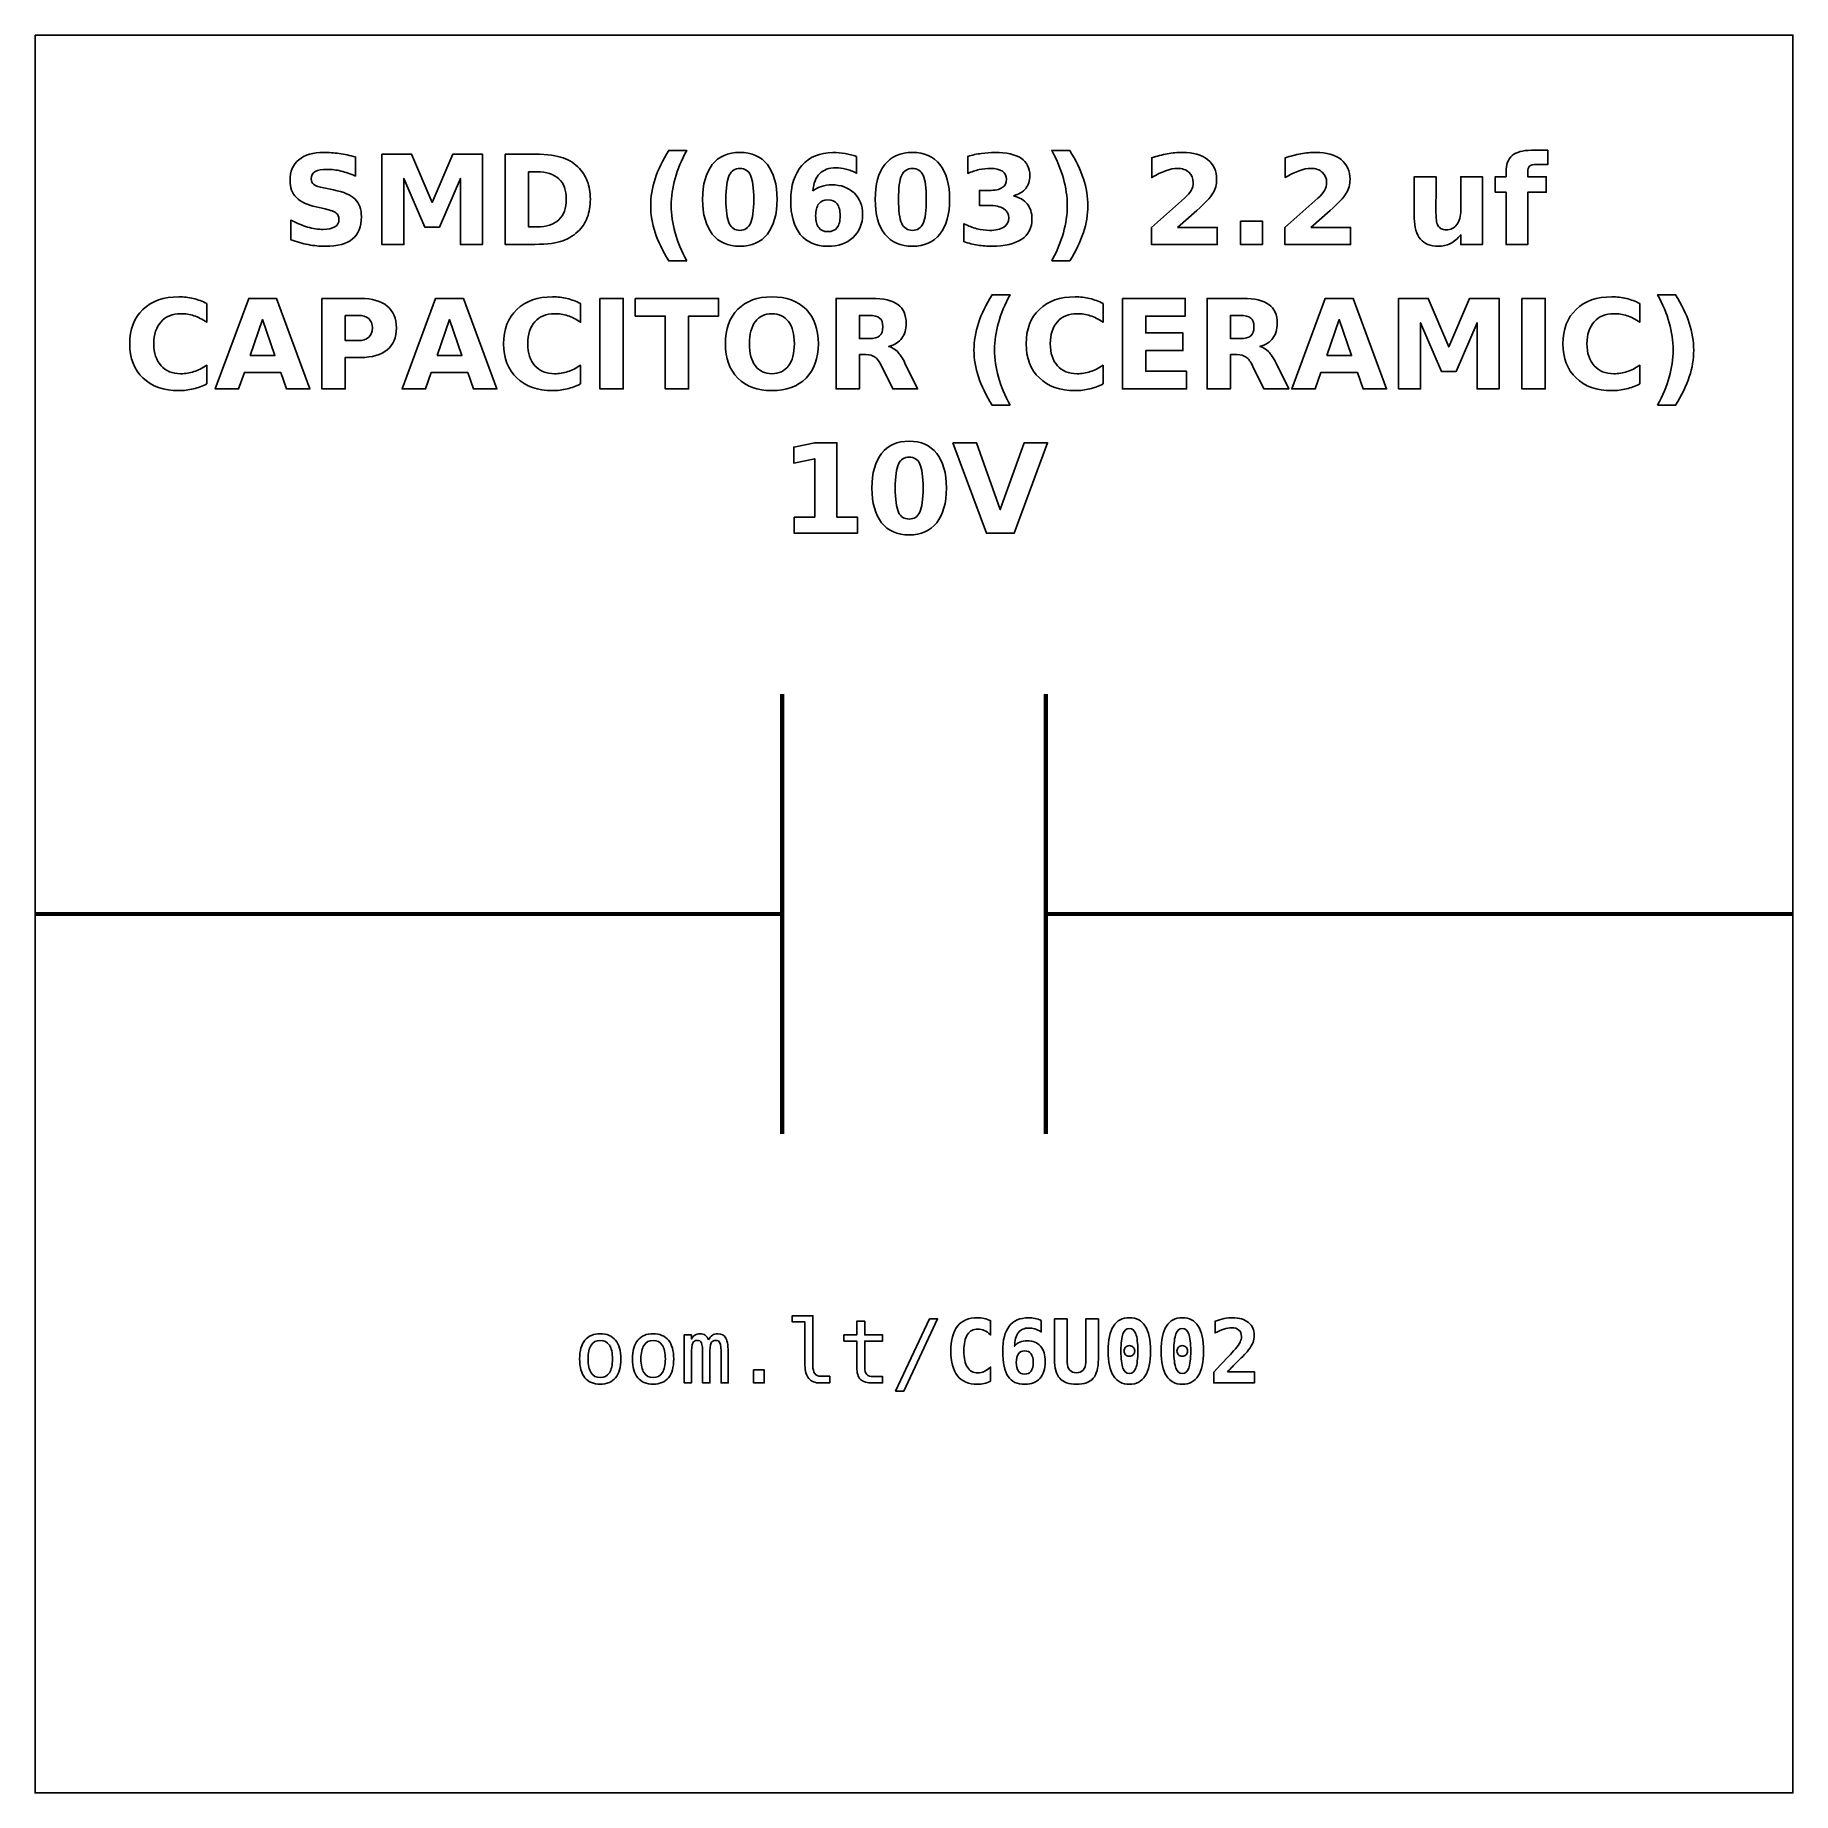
# Model space of a CAD drawing. Header units: centimetres. Extents: x -11.5 to -9.5, y -15.85 to -13.85.
import ezdxf

# ---------------------------------------------------------------- set-up
doc = ezdxf.new("R2010")
doc.units = ezdxf.units.CM
doc.header["$MEASUREMENT"] = 0
doc.layers.add('Layer 1', color=7, linetype='Continuous')

msp = doc.modelspace()

# ---------------------------------------------------------------- linework, layer by layer
at = {"layer": 'Layer 1', "color": 7}
msp.add_open_spline([(-11.5, -13.85), (-11.5, -13.85), (-9.5, -13.85), (-9.5, -13.85), (-9.5, -13.85), (-9.5, -13.85), (-9.5, -15.85), (-9.5, -15.85), (-9.5, -15.85), (-9.5, -15.85), (-11.5, -15.85), (-11.5, -15.85), (-11.5, -15.85), (-11.5, -15.85), (-11.5, -13.85), (-11.5, -13.85)], degree=3, knots=[0, 0, 0, 0, 0.25, 0.25, 0.25, 0.25, 0.5, 0.5, 0.5, 0.5, 0.75, 0.75, 0.75, 0.75, 1, 1, 1, 1], dxfattribs=at)
at = {"layer": 'Layer 1', "color": 250}
for points, knots in [([(-11.13551, -13.98859), (-11.13551, -13.98859), (-11.13551, -14.01034), (-11.13551, -14.01034), (-11.13551, -14.01034), (-11.14116, -14.00782), (-11.14668, -14.00592), (-11.15204, -14.00463), (-11.15204, -14.00463), (-11.15743, -14.00333), (-11.16251, -14.0027), (-11.16728, -14.0027), (-11.16728, -14.0027), (-11.17361, -14.0027), (-11.17831, -14.00357), (-11.18135, -14.00531), (-11.18135, -14.00531), (-11.18438, -14.00707), (-11.18589, -14.00978), (-11.18589, -14.01345), (-11.18589, -14.01345), (-11.18589, -14.0162), (-11.18488, -14.01836), (-11.18283, -14.01989), (-11.18283, -14.01989), (-11.18078, -14.02142), (-11.17707, -14.02276), (-11.17168, -14.02386), (-11.17168, -14.02386), (-11.17168, -14.02386), (-11.16039, -14.02612), (-11.16039, -14.02612), (-11.16039, -14.02612), (-11.14894, -14.02843), (-11.14083, -14.03191), (-11.13601, -14.03661), (-11.13601, -14.03661), (-11.13118, -14.04129), (-11.12876, -14.04795), (-11.12876, -14.05658), (-11.12876, -14.05658), (-11.12876, -14.06794), (-11.13212, -14.07638), (-11.13885, -14.08191), (-11.13885, -14.08191), (-11.14558, -14.08743), (-11.15585, -14.09021), (-11.16968, -14.09021), (-11.16968, -14.09021), (-11.17622, -14.09021), (-11.18276, -14.0896), (-11.18932, -14.08835), (-11.18932, -14.08835), (-11.19588, -14.0871), (-11.20247, -14.08527), (-11.20903, -14.08285), (-11.20903, -14.08285), (-11.20903, -14.08285), (-11.20903, -14.06046), (-11.20903, -14.06046), (-11.20903, -14.06046), (-11.20247, -14.06394), (-11.19612, -14.06657), (-11.18998, -14.06834), (-11.18998, -14.06834), (-11.18384, -14.0701), (-11.17794, -14.07099), (-11.17225, -14.07099), (-11.17225, -14.07099), (-11.16646, -14.07099), (-11.16202, -14.07003), (-11.15894, -14.0681), (-11.15894, -14.0681), (-11.15585, -14.06617), (-11.15433, -14.06342), (-11.15433, -14.05982), (-11.15433, -14.05982), (-11.15433, -14.05662), (-11.15536, -14.05413), (-11.15745, -14.05239), (-11.15745, -14.05239), (-11.15955, -14.05065), (-11.16371, -14.04908), (-11.16997, -14.04771), (-11.16997, -14.04771), (-11.16997, -14.04771), (-11.18024, -14.04543), (-11.18024, -14.04543), (-11.18024, -14.04543), (-11.19052, -14.04322), (-11.19805, -14.03972), (-11.2028, -14.03489), (-11.2028, -14.03489), (-11.20755, -14.03007), (-11.20992, -14.02356), (-11.20992, -14.0154), (-11.20992, -14.0154), (-11.20992, -14.00514), (-11.20661, -13.99726), (-11.2, -13.99176), (-11.2, -13.99176), (-11.19339, -13.98623), (-11.18389, -13.98348), (-11.17147, -13.98348), (-11.17147, -13.98348), (-11.16583, -13.98348), (-11.16002, -13.98391), (-11.15404, -13.98475), (-11.15404, -13.98475), (-11.14807, -13.9856), (-11.14189, -13.98687), (-11.13551, -13.98859)], [0, 0, 0, 0, 0.0357143, 0.0357143, 0.0357143, 0.0357143, 0.0714286, 0.0714286, 0.0714286, 0.0714286, 0.1071429, 0.1071429, 0.1071429, 0.1071429, 0.1428571, 0.1428571, 0.1428571, 0.1428571, 0.1785714, 0.1785714, 0.1785714, 0.1785714, 0.2142857, 0.2142857, 0.2142857, 0.2142857, 0.25, 0.25, 0.25, 0.25, 0.2857143, 0.2857143, 0.2857143, 0.2857143, 0.3214286, 0.3214286, 0.3214286, 0.3214286, 0.3571429, 0.3571429, 0.3571429, 0.3571429, 0.3928571, 0.3928571, 0.3928571, 0.3928571, 0.4285714, 0.4285714, 0.4285714, 0.4285714, 0.4642857, 0.4642857, 0.4642857, 0.4642857, 0.5, 0.5, 0.5, 0.5, 0.5357143, 0.5357143, 0.5357143, 0.5357143, 0.5714286, 0.5714286, 0.5714286, 0.5714286, 0.6071429, 0.6071429, 0.6071429, 0.6071429, 0.6428571, 0.6428571, 0.6428571, 0.6428571, 0.6785714, 0.6785714, 0.6785714, 0.6785714, 0.7142857, 0.7142857, 0.7142857, 0.7142857, 0.75, 0.75, 0.75, 0.75, 0.7857143, 0.7857143, 0.7857143, 0.7857143, 0.8214286, 0.8214286, 0.8214286, 0.8214286, 0.8571429, 0.8571429, 0.8571429, 0.8571429, 0.8928571, 0.8928571, 0.8928571, 0.8928571, 0.9285714, 0.9285714, 0.9285714, 0.9285714, 0.9642857, 0.9642857, 0.9642857, 0.9642857, 1, 1, 1, 1]), ([(-11.10548, -13.98534), (-11.10548, -13.98534), (-11.07173, -13.98534), (-11.07173, -13.98534), (-11.07173, -13.98534), (-11.07173, -13.98534), (-11.04828, -14.0404), (-11.04828, -14.0404), (-11.04828, -14.0404), (-11.04828, -14.0404), (-11.02472, -13.98534), (-11.02472, -13.98534), (-11.02472, -13.98534), (-11.02472, -13.98534), (-10.99104, -13.98534), (-10.99104, -13.98534), (-10.99104, -13.98534), (-10.99104, -13.98534), (-10.99104, -14.08821), (-10.99104, -14.08821), (-10.99104, -14.08821), (-10.99104, -14.08821), (-11.01611, -14.08821), (-11.01611, -14.08821), (-11.01611, -14.08821), (-11.01611, -14.08821), (-11.01611, -14.01297), (-11.01611, -14.01297), (-11.01611, -14.01297), (-11.01611, -14.01297), (-11.03982, -14.06843), (-11.03982, -14.06843), (-11.03982, -14.06843), (-11.03982, -14.06843), (-11.05663, -14.06843), (-11.05663, -14.06843), (-11.05663, -14.06843), (-11.05663, -14.06843), (-11.08034, -14.01297), (-11.08034, -14.01297), (-11.08034, -14.01297), (-11.08034, -14.01297), (-11.08034, -14.08821), (-11.08034, -14.08821), (-11.08034, -14.08821), (-11.08034, -14.08821), (-11.10548, -14.08821), (-11.10548, -14.08821), (-11.10548, -14.08821), (-11.10548, -14.08821), (-11.10548, -13.98534), (-11.10548, -13.98534)], [0, 0, 0, 0, 0.0769231, 0.0769231, 0.0769231, 0.0769231, 0.1538462, 0.1538462, 0.1538462, 0.1538462, 0.2307692, 0.2307692, 0.2307692, 0.2307692, 0.3076923, 0.3076923, 0.3076923, 0.3076923, 0.3846154, 0.3846154, 0.3846154, 0.3846154, 0.4615385, 0.4615385, 0.4615385, 0.4615385, 0.5384615, 0.5384615, 0.5384615, 0.5384615, 0.6153846, 0.6153846, 0.6153846, 0.6153846, 0.6923077, 0.6923077, 0.6923077, 0.6923077, 0.7692308, 0.7692308, 0.7692308, 0.7692308, 0.8461538, 0.8461538, 0.8461538, 0.8461538, 0.9230769, 0.9230769, 0.9230769, 0.9230769, 1, 1, 1, 1]), ([(-10.96505, -13.98534), (-10.96505, -13.98534), (-10.93706, -13.98534), (-10.93706, -13.98534), (-10.93706, -13.98534), (-10.92145, -13.98534), (-10.90983, -13.98645), (-10.90219, -13.98868), (-10.90219, -13.98868), (-10.89454, -13.99091), (-10.88798, -13.99468), (-10.8825, -14.00002), (-10.8825, -14.00002), (-10.87768, -14.00465), (-10.87411, -14.01001), (-10.87175, -14.01608), (-10.87175, -14.01608), (-10.86943, -14.02212), (-10.86825, -14.02899), (-10.86825, -14.03668), (-10.86825, -14.03668), (-10.86825, -14.04444), (-10.86943, -14.05136), (-10.87175, -14.05745), (-10.87175, -14.05745), (-10.87411, -14.06354), (-10.87768, -14.0689), (-10.8825, -14.07353), (-10.8825, -14.07353), (-10.88803, -14.07887), (-10.89464, -14.08264), (-10.90235, -14.08487), (-10.90235, -14.08487), (-10.91007, -14.0871), (-10.92164, -14.08821), (-10.93706, -14.08821), (-10.93706, -14.08821), (-10.93706, -14.08821), (-10.96505, -14.08821), (-10.96505, -14.08821), (-10.96505, -14.08821), (-10.96505, -14.08821), (-10.96505, -13.98534), (-10.96505, -13.98534)], [0, 0, 0, 0, 0.0909091, 0.0909091, 0.0909091, 0.0909091, 0.1818182, 0.1818182, 0.1818182, 0.1818182, 0.2727273, 0.2727273, 0.2727273, 0.2727273, 0.3636364, 0.3636364, 0.3636364, 0.3636364, 0.4545455, 0.4545455, 0.4545455, 0.4545455, 0.5454545, 0.5454545, 0.5454545, 0.5454545, 0.6363636, 0.6363636, 0.6363636, 0.6363636, 0.7272727, 0.7272727, 0.7272727, 0.7272727, 0.8181818, 0.8181818, 0.8181818, 0.8181818, 0.9090909, 0.9090909, 0.9090909, 0.9090909, 1, 1, 1, 1]), ([(-10.75856, -14.10681), (-10.75856, -14.10681), (-10.77902, -14.10681), (-10.77902, -14.10681), (-10.77902, -14.10681), (-10.78605, -14.09548), (-10.79125, -14.08468), (-10.79459, -14.07445), (-10.79459, -14.07445), (-10.79795, -14.06424), (-10.79962, -14.05411), (-10.79962, -14.04404), (-10.79962, -14.04404), (-10.79962, -14.03398), (-10.79793, -14.02379), (-10.79457, -14.01349), (-10.79457, -14.01349), (-10.79118, -14.00317), (-10.78601, -13.9924), (-10.77902, -13.98113), (-10.77902, -13.98113), (-10.77902, -13.98113), (-10.75856, -13.98113), (-10.75856, -13.98113), (-10.75856, -13.98113), (-10.76444, -13.99202), (-10.76884, -14.00267), (-10.77178, -14.01307), (-10.77178, -14.01307), (-10.77472, -14.02346), (-10.7762, -14.03374), (-10.7762, -14.0439), (-10.7762, -14.0439), (-10.7762, -14.05406), (-10.77474, -14.06434), (-10.77183, -14.07478), (-10.77183, -14.07478), (-10.76891, -14.0852), (-10.76449, -14.09588), (-10.75856, -14.10681)], [0, 0, 0, 0, 0.1, 0.1, 0.1, 0.1, 0.2, 0.2, 0.2, 0.2, 0.3, 0.3, 0.3, 0.3, 0.4, 0.4, 0.4, 0.4, 0.5, 0.5, 0.5, 0.5, 0.6, 0.6, 0.6, 0.6, 0.7, 0.7, 0.7, 0.7, 0.8, 0.8, 0.8, 0.8, 0.9, 0.9, 0.9, 0.9, 1, 1, 1, 1]), ([(-10.65583, -14.03687), (-10.65583, -14.05392), (-10.6595, -14.06707), (-10.66686, -14.07633), (-10.66686, -14.07633), (-10.6742, -14.08558), (-10.68464, -14.09021), (-10.69814, -14.09021), (-10.69814, -14.09021), (-10.71169, -14.09021), (-10.72215, -14.08558), (-10.72949, -14.07633), (-10.72949, -14.07633), (-10.73685, -14.06707), (-10.74052, -14.05392), (-10.74052, -14.03687), (-10.74052, -14.03687), (-10.74052, -14.0198), (-10.73685, -14.00662), (-10.72949, -13.99736), (-10.72949, -13.99736), (-10.72215, -13.98812), (-10.71169, -13.98348), (-10.69814, -13.98348), (-10.69814, -13.98348), (-10.68464, -13.98348), (-10.6742, -13.98812), (-10.66686, -13.99736), (-10.66686, -13.99736), (-10.6595, -14.00662), (-10.65583, -14.0198), (-10.65583, -14.03687)], [0, 0, 0, 0, 0.125, 0.125, 0.125, 0.125, 0.25, 0.25, 0.25, 0.25, 0.375, 0.375, 0.375, 0.375, 0.5, 0.5, 0.5, 0.5, 0.625, 0.625, 0.625, 0.625, 0.75, 0.75, 0.75, 0.75, 0.875, 0.875, 0.875, 0.875, 1, 1, 1, 1]), ([(-10.56524, -13.98802), (-10.56524, -13.98802), (-10.56524, -14.00705), (-10.56524, -14.00705), (-10.56524, -14.00705), (-10.56961, -14.00498), (-10.5737, -14.00345), (-10.57756, -14.00246), (-10.57756, -14.00246), (-10.58142, -14.00147), (-10.5852, -14.00098), (-10.58887, -14.00098), (-10.58887, -14.00098), (-10.59678, -14.00098), (-10.60291, -14.00317), (-10.60733, -14.00757), (-10.60733, -14.00757), (-10.61173, -14.01194), (-10.61432, -14.01845), (-10.61505, -14.02709), (-10.61505, -14.02709), (-10.61202, -14.02485), (-10.60872, -14.02316), (-10.60519, -14.02203), (-10.60519, -14.02203), (-10.60167, -14.0209), (-10.59781, -14.02034), (-10.59362, -14.02034), (-10.59362, -14.02034), (-10.58311, -14.02034), (-10.57462, -14.02342), (-10.56818, -14.02958), (-10.56818, -14.02958), (-10.56171, -14.03572), (-10.55849, -14.04378), (-10.55849, -14.05376), (-10.55849, -14.05376), (-10.55849, -14.06479), (-10.56209, -14.07361), (-10.56931, -14.08026), (-10.56931, -14.08026), (-10.5765, -14.08689), (-10.58619, -14.09021), (-10.5983, -14.09021), (-10.5983, -14.09021), (-10.61166, -14.09021), (-10.62201, -14.08569), (-10.62935, -14.07666), (-10.62935, -14.07666), (-10.63666, -14.06765), (-10.64033, -14.05484), (-10.64033, -14.03826), (-10.64033, -14.03826), (-10.64033, -14.02128), (-10.63605, -14.00792), (-10.62749, -13.99821), (-10.62749, -13.99821), (-10.61891, -13.98849), (-10.60717, -13.98362), (-10.59224, -13.98362), (-10.59224, -13.98362), (-10.58751, -13.98362), (-10.58292, -13.984), (-10.57845, -13.98473), (-10.57845, -13.98473), (-10.57401, -13.98546), (-10.56961, -13.98656), (-10.56524, -13.98802)], [0, 0, 0, 0, 0.0588235, 0.0588235, 0.0588235, 0.0588235, 0.1176471, 0.1176471, 0.1176471, 0.1176471, 0.1764706, 0.1764706, 0.1764706, 0.1764706, 0.2352941, 0.2352941, 0.2352941, 0.2352941, 0.2941176, 0.2941176, 0.2941176, 0.2941176, 0.3529412, 0.3529412, 0.3529412, 0.3529412, 0.4117647, 0.4117647, 0.4117647, 0.4117647, 0.4705882, 0.4705882, 0.4705882, 0.4705882, 0.5294118, 0.5294118, 0.5294118, 0.5294118, 0.5882353, 0.5882353, 0.5882353, 0.5882353, 0.6470588, 0.6470588, 0.6470588, 0.6470588, 0.7058824, 0.7058824, 0.7058824, 0.7058824, 0.7647059, 0.7647059, 0.7647059, 0.7647059, 0.8235294, 0.8235294, 0.8235294, 0.8235294, 0.8823529, 0.8823529, 0.8823529, 0.8823529, 0.9411765, 0.9411765, 0.9411765, 0.9411765, 1, 1, 1, 1]), ([(-10.45945, -14.03687), (-10.45945, -14.05392), (-10.46312, -14.06707), (-10.47048, -14.07633), (-10.47048, -14.07633), (-10.47782, -14.08558), (-10.48826, -14.09021), (-10.50176, -14.09021), (-10.50176, -14.09021), (-10.51531, -14.09021), (-10.52577, -14.08558), (-10.53311, -14.07633), (-10.53311, -14.07633), (-10.54047, -14.06707), (-10.54414, -14.05392), (-10.54414, -14.03687), (-10.54414, -14.03687), (-10.54414, -14.0198), (-10.54047, -14.00662), (-10.53311, -13.99736), (-10.53311, -13.99736), (-10.52577, -13.98812), (-10.51531, -13.98348), (-10.50176, -13.98348), (-10.50176, -13.98348), (-10.48826, -13.98348), (-10.47782, -13.98812), (-10.47048, -13.99736), (-10.47048, -13.99736), (-10.46312, -14.00662), (-10.45945, -14.0198), (-10.45945, -14.03687)], [0, 0, 0, 0, 0.125, 0.125, 0.125, 0.125, 0.25, 0.25, 0.25, 0.25, 0.375, 0.375, 0.375, 0.375, 0.5, 0.5, 0.5, 0.5, 0.625, 0.625, 0.625, 0.625, 0.75, 0.75, 0.75, 0.75, 0.875, 0.875, 0.875, 0.875, 1, 1, 1, 1]), ([(-10.38697, -14.03273), (-10.38005, -14.03452), (-10.37476, -14.03765), (-10.37116, -14.04207), (-10.37116, -14.04207), (-10.36756, -14.04651), (-10.36575, -14.05213), (-10.36575, -14.05898), (-10.36575, -14.05898), (-10.36575, -14.06918), (-10.36966, -14.07694), (-10.37746, -14.08226), (-10.37746, -14.08226), (-10.38527, -14.08755), (-10.39666, -14.09021), (-10.41164, -14.09021), (-10.41164, -14.09021), (-10.41693, -14.09021), (-10.42222, -14.08979), (-10.42754, -14.08894), (-10.42754, -14.08894), (-10.43283, -14.08809), (-10.43807, -14.0868), (-10.44327, -14.08511), (-10.44327, -14.08511), (-10.44327, -14.08511), (-10.44327, -14.06464), (-10.44327, -14.06464), (-10.44327, -14.06464), (-10.43831, -14.06711), (-10.43339, -14.069), (-10.4285, -14.07027), (-10.4285, -14.07027), (-10.42361, -14.07151), (-10.41879, -14.07215), (-10.41406, -14.07215), (-10.41406, -14.07215), (-10.40703, -14.07215), (-10.40164, -14.07092), (-10.3979, -14.0685), (-10.3979, -14.0685), (-10.39416, -14.06606), (-10.39228, -14.06258), (-10.39228, -14.05801), (-10.39228, -14.05801), (-10.39228, -14.05333), (-10.39421, -14.04978), (-10.39804, -14.04738), (-10.39804, -14.04738), (-10.40188, -14.04496), (-10.40754, -14.04376), (-10.41502, -14.04376), (-10.41502, -14.04376), (-10.41502, -14.04376), (-10.42563, -14.04376), (-10.42563, -14.04376), (-10.42563, -14.04376), (-10.42563, -14.04376), (-10.42563, -14.02666), (-10.42563, -14.02666), (-10.42563, -14.02666), (-10.42563, -14.02666), (-10.41448, -14.02666), (-10.41448, -14.02666), (-10.41448, -14.02666), (-10.4078, -14.02666), (-10.40286, -14.02563), (-10.3996, -14.02353), (-10.3996, -14.02353), (-10.39633, -14.02144), (-10.3947, -14.01827), (-10.3947, -14.01401), (-10.3947, -14.01401), (-10.3947, -14.01006), (-10.39628, -14.007), (-10.39945, -14.00486), (-10.39945, -14.00486), (-10.40263, -14.0027), (-10.4071, -14.00162), (-10.41288, -14.00162), (-10.41288, -14.00162), (-10.41716, -14.00162), (-10.42147, -14.00209), (-10.42584, -14.00305), (-10.42584, -14.00305), (-10.43019, -14.00401), (-10.43452, -14.00545), (-10.43885, -14.00733), (-10.43885, -14.00733), (-10.43885, -14.00733), (-10.43885, -13.9879), (-10.43885, -13.9879), (-10.43885, -13.9879), (-10.4336, -13.98642), (-10.42843, -13.98532), (-10.42328, -13.98459), (-10.42328, -13.98459), (-10.41813, -13.98386), (-10.4131, -13.98348), (-10.40813, -13.98348), (-10.40813, -13.98348), (-10.39477, -13.98348), (-10.38476, -13.98567), (-10.37812, -13.99007), (-10.37812, -13.99007), (-10.37149, -13.99444), (-10.36818, -14.00105), (-10.36818, -14.00987), (-10.36818, -14.00987), (-10.36818, -14.01587), (-10.36975, -14.02081), (-10.37293, -14.02464), (-10.37293, -14.02464), (-10.3761, -14.02847), (-10.38078, -14.03118), (-10.38697, -14.03273)], [0, 0, 0, 0, 0.0344828, 0.0344828, 0.0344828, 0.0344828, 0.0689655, 0.0689655, 0.0689655, 0.0689655, 0.1034483, 0.1034483, 0.1034483, 0.1034483, 0.137931, 0.137931, 0.137931, 0.137931, 0.1724138, 0.1724138, 0.1724138, 0.1724138, 0.2068966, 0.2068966, 0.2068966, 0.2068966, 0.2413793, 0.2413793, 0.2413793, 0.2413793, 0.2758621, 0.2758621, 0.2758621, 0.2758621, 0.3103448, 0.3103448, 0.3103448, 0.3103448, 0.3448276, 0.3448276, 0.3448276, 0.3448276, 0.3793103, 0.3793103, 0.3793103, 0.3793103, 0.4137931, 0.4137931, 0.4137931, 0.4137931, 0.4482759, 0.4482759, 0.4482759, 0.4482759, 0.4827586, 0.4827586, 0.4827586, 0.4827586, 0.5172414, 0.5172414, 0.5172414, 0.5172414, 0.5517241, 0.5517241, 0.5517241, 0.5517241, 0.5862069, 0.5862069, 0.5862069, 0.5862069, 0.6206897, 0.6206897, 0.6206897, 0.6206897, 0.6551724, 0.6551724, 0.6551724, 0.6551724, 0.6896552, 0.6896552, 0.6896552, 0.6896552, 0.7241379, 0.7241379, 0.7241379, 0.7241379, 0.7586207, 0.7586207, 0.7586207, 0.7586207, 0.7931034, 0.7931034, 0.7931034, 0.7931034, 0.8275862, 0.8275862, 0.8275862, 0.8275862, 0.862069, 0.862069, 0.862069, 0.862069, 0.8965517, 0.8965517, 0.8965517, 0.8965517, 0.9310345, 0.9310345, 0.9310345, 0.9310345, 0.9655172, 0.9655172, 0.9655172, 0.9655172, 1, 1, 1, 1]), ([(-10.34322, -14.10681), (-10.33734, -14.09588), (-10.33292, -14.0852), (-10.32998, -14.07478), (-10.32998, -14.07478), (-10.32704, -14.06434), (-10.32558, -14.05406), (-10.32558, -14.0439), (-10.32558, -14.0439), (-10.32558, -14.03374), (-10.32704, -14.02346), (-10.32998, -14.01307), (-10.32998, -14.01307), (-10.33292, -14.00267), (-10.33734, -13.99202), (-10.34322, -13.98113), (-10.34322, -13.98113), (-10.34322, -13.98113), (-10.32276, -13.98113), (-10.32276, -13.98113), (-10.32276, -13.98113), (-10.31578, -13.9924), (-10.3106, -14.00317), (-10.30721, -14.01349), (-10.30721, -14.01349), (-10.30385, -14.02379), (-10.30216, -14.03398), (-10.30216, -14.04404), (-10.30216, -14.04404), (-10.30216, -14.05411), (-10.30383, -14.06424), (-10.30719, -14.07445), (-10.30719, -14.07445), (-10.31053, -14.08468), (-10.31573, -14.09548), (-10.32276, -14.10681), (-10.32276, -14.10681), (-10.32276, -14.10681), (-10.34322, -14.10681), (-10.34322, -14.10681)], [0, 0, 0, 0, 0.1, 0.1, 0.1, 0.1, 0.2, 0.2, 0.2, 0.2, 0.3, 0.3, 0.3, 0.3, 0.4, 0.4, 0.4, 0.4, 0.5, 0.5, 0.5, 0.5, 0.6, 0.6, 0.6, 0.6, 0.7, 0.7, 0.7, 0.7, 0.8, 0.8, 0.8, 0.8, 0.9, 0.9, 0.9, 0.9, 1, 1, 1, 1]), ([(-10.20023, -14.06871), (-10.20023, -14.06871), (-10.15495, -14.06871), (-10.15495, -14.06871), (-10.15495, -14.06871), (-10.15495, -14.06871), (-10.15495, -14.08821), (-10.15495, -14.08821), (-10.15495, -14.08821), (-10.15495, -14.08821), (-10.22972, -14.08821), (-10.22972, -14.08821), (-10.22972, -14.08821), (-10.22972, -14.08821), (-10.22972, -14.06871), (-10.22972, -14.06871), (-10.22972, -14.06871), (-10.22972, -14.06871), (-10.19216, -14.03558), (-10.19216, -14.03558), (-10.19216, -14.03558), (-10.1888, -14.03254), (-10.18633, -14.02958), (-10.18473, -14.02669), (-10.18473, -14.02669), (-10.18311, -14.02379), (-10.18231, -14.02078), (-10.18231, -14.01765), (-10.18231, -14.01765), (-10.18231, -14.01283), (-10.18393, -14.00895), (-10.18717, -14.00601), (-10.18717, -14.00601), (-10.1904, -14.00307), (-10.1947, -14.00162), (-10.20009, -14.00162), (-10.20009, -14.00162), (-10.20422, -14.00162), (-10.20874, -14.00251), (-10.21366, -14.00427), (-10.21366, -14.00427), (-10.21857, -14.00604), (-10.22384, -14.00867), (-10.22944, -14.01215), (-10.22944, -14.01215), (-10.22944, -14.01215), (-10.22944, -13.98955), (-10.22944, -13.98955), (-10.22944, -13.98955), (-10.22346, -13.98758), (-10.21756, -13.98607), (-10.21173, -13.98504), (-10.21173, -13.98504), (-10.20589, -13.984), (-10.20018, -13.98348), (-10.19456, -13.98348), (-10.19456, -13.98348), (-10.18226, -13.98348), (-10.17269, -13.98619), (-10.16587, -13.99162), (-10.16587, -13.99162), (-10.15905, -13.99703), (-10.15564, -14.00458), (-10.15564, -14.01429), (-10.15564, -14.01429), (-10.15564, -14.01989), (-10.15709, -14.02511), (-10.15999, -14.02996), (-10.15999, -14.02996), (-10.16288, -14.0348), (-10.16897, -14.04129), (-10.17824, -14.04943), (-10.17824, -14.04943), (-10.17824, -14.04943), (-10.20023, -14.06871), (-10.20023, -14.06871)], [0, 0, 0, 0, 0.0526316, 0.0526316, 0.0526316, 0.0526316, 0.1052632, 0.1052632, 0.1052632, 0.1052632, 0.1578947, 0.1578947, 0.1578947, 0.1578947, 0.2105263, 0.2105263, 0.2105263, 0.2105263, 0.2631579, 0.2631579, 0.2631579, 0.2631579, 0.3157895, 0.3157895, 0.3157895, 0.3157895, 0.3684211, 0.3684211, 0.3684211, 0.3684211, 0.4210526, 0.4210526, 0.4210526, 0.4210526, 0.4736842, 0.4736842, 0.4736842, 0.4736842, 0.5263158, 0.5263158, 0.5263158, 0.5263158, 0.5789474, 0.5789474, 0.5789474, 0.5789474, 0.6315789, 0.6315789, 0.6315789, 0.6315789, 0.6842105, 0.6842105, 0.6842105, 0.6842105, 0.7368421, 0.7368421, 0.7368421, 0.7368421, 0.7894737, 0.7894737, 0.7894737, 0.7894737, 0.8421053, 0.8421053, 0.8421053, 0.8421053, 0.8947368, 0.8947368, 0.8947368, 0.8947368, 0.9473684, 0.9473684, 0.9473684, 0.9473684, 1, 1, 1, 1]), ([(-10.04844, -14.06871), (-10.04844, -14.06871), (-10.00316, -14.06871), (-10.00316, -14.06871), (-10.00316, -14.06871), (-10.00316, -14.06871), (-10.00316, -14.08821), (-10.00316, -14.08821), (-10.00316, -14.08821), (-10.00316, -14.08821), (-10.07793, -14.08821), (-10.07793, -14.08821), (-10.07793, -14.08821), (-10.07793, -14.08821), (-10.07793, -14.06871), (-10.07793, -14.06871), (-10.07793, -14.06871), (-10.07793, -14.06871), (-10.04037, -14.03558), (-10.04037, -14.03558), (-10.04037, -14.03558), (-10.03701, -14.03254), (-10.03454, -14.02958), (-10.03294, -14.02669), (-10.03294, -14.02669), (-10.03132, -14.02379), (-10.03052, -14.02078), (-10.03052, -14.01765), (-10.03052, -14.01765), (-10.03052, -14.01283), (-10.03214, -14.00895), (-10.03538, -14.00601), (-10.03538, -14.00601), (-10.03861, -14.00307), (-10.04291, -14.00162), (-10.0483, -14.00162), (-10.0483, -14.00162), (-10.05243, -14.00162), (-10.05695, -14.00251), (-10.06187, -14.00427), (-10.06187, -14.00427), (-10.06678, -14.00604), (-10.07205, -14.00867), (-10.07765, -14.01215), (-10.07765, -14.01215), (-10.07765, -14.01215), (-10.07765, -13.98955), (-10.07765, -13.98955), (-10.07765, -13.98955), (-10.07167, -13.98758), (-10.06577, -13.98607), (-10.05994, -13.98504), (-10.05994, -13.98504), (-10.0541, -13.984), (-10.04839, -13.98348), (-10.04277, -13.98348), (-10.04277, -13.98348), (-10.03047, -13.98348), (-10.0209, -13.98619), (-10.01408, -13.99162), (-10.01408, -13.99162), (-10.00726, -13.99703), (-10.00385, -14.00458), (-10.00385, -14.01429), (-10.00385, -14.01429), (-10.00385, -14.01989), (-10.0053, -14.02511), (-10.0082, -14.02996), (-10.0082, -14.02996), (-10.01109, -14.0348), (-10.01718, -14.04129), (-10.02645, -14.04943), (-10.02645, -14.04943), (-10.02645, -14.04943), (-10.04844, -14.06871), (-10.04844, -14.06871)], [0, 0, 0, 0, 0.0526316, 0.0526316, 0.0526316, 0.0526316, 0.1052632, 0.1052632, 0.1052632, 0.1052632, 0.1578947, 0.1578947, 0.1578947, 0.1578947, 0.2105263, 0.2105263, 0.2105263, 0.2105263, 0.2631579, 0.2631579, 0.2631579, 0.2631579, 0.3157895, 0.3157895, 0.3157895, 0.3157895, 0.3684211, 0.3684211, 0.3684211, 0.3684211, 0.4210526, 0.4210526, 0.4210526, 0.4210526, 0.4736842, 0.4736842, 0.4736842, 0.4736842, 0.5263158, 0.5263158, 0.5263158, 0.5263158, 0.5789474, 0.5789474, 0.5789474, 0.5789474, 0.6315789, 0.6315789, 0.6315789, 0.6315789, 0.6842105, 0.6842105, 0.6842105, 0.6842105, 0.7368421, 0.7368421, 0.7368421, 0.7368421, 0.7894737, 0.7894737, 0.7894737, 0.7894737, 0.8421053, 0.8421053, 0.8421053, 0.8421053, 0.8947368, 0.8947368, 0.8947368, 0.8947368, 0.9473684, 0.9473684, 0.9473684, 0.9473684, 1, 1, 1, 1]), ([(-9.77868, -13.98099), (-9.77868, -13.98099), (-9.77868, -13.99717), (-9.77868, -13.99717), (-9.77868, -13.99717), (-9.77868, -13.99717), (-9.79234, -13.99717), (-9.79234, -13.99717), (-9.79234, -13.99717), (-9.79582, -13.99717), (-9.79827, -13.99781), (-9.79963, -13.99908), (-9.79963, -13.99908), (-9.80102, -14.00035), (-9.8017, -14.00253), (-9.8017, -14.00566), (-9.8017, -14.00566), (-9.8017, -14.00566), (-9.8017, -14.01105), (-9.8017, -14.01105), (-9.8017, -14.01105), (-9.8017, -14.01105), (-9.78063, -14.01105), (-9.78063, -14.01105), (-9.78063, -14.01105), (-9.78063, -14.01105), (-9.78063, -14.02869), (-9.78063, -14.02869), (-9.78063, -14.02869), (-9.78063, -14.02869), (-9.8017, -14.02869), (-9.8017, -14.02869), (-9.8017, -14.02869), (-9.8017, -14.02869), (-9.8017, -14.08821), (-9.8017, -14.08821), (-9.8017, -14.08821), (-9.8017, -14.08821), (-9.82637, -14.08821), (-9.82637, -14.08821), (-9.82637, -14.08821), (-9.82637, -14.08821), (-9.82637, -14.02869), (-9.82637, -14.02869), (-9.82637, -14.02869), (-9.82637, -14.02869), (-9.83863, -14.02869), (-9.83863, -14.02869), (-9.83863, -14.02869), (-9.83863, -14.02869), (-9.83863, -14.01105), (-9.83863, -14.01105), (-9.83863, -14.01105), (-9.83863, -14.01105), (-9.82637, -14.01105), (-9.82637, -14.01105), (-9.82637, -14.01105), (-9.82637, -14.01105), (-9.82637, -14.00566), (-9.82637, -14.00566), (-9.82637, -14.00566), (-9.82637, -13.99726), (-9.82402, -13.99103), (-9.81934, -13.98701), (-9.81934, -13.98701), (-9.81466, -13.98299), (-9.80739, -13.98099), (-9.79756, -13.98099), (-9.79756, -13.98099), (-9.79756, -13.98099), (-9.77868, -13.98099), (-9.77868, -13.98099)], [0, 0, 0, 0, 0.0555556, 0.0555556, 0.0555556, 0.0555556, 0.1111111, 0.1111111, 0.1111111, 0.1111111, 0.1666667, 0.1666667, 0.1666667, 0.1666667, 0.2222222, 0.2222222, 0.2222222, 0.2222222, 0.2777778, 0.2777778, 0.2777778, 0.2777778, 0.3333333, 0.3333333, 0.3333333, 0.3333333, 0.3888889, 0.3888889, 0.3888889, 0.3888889, 0.4444444, 0.4444444, 0.4444444, 0.4444444, 0.5, 0.5, 0.5, 0.5, 0.5555556, 0.5555556, 0.5555556, 0.5555556, 0.6111111, 0.6111111, 0.6111111, 0.6111111, 0.6666667, 0.6666667, 0.6666667, 0.6666667, 0.7222222, 0.7222222, 0.7222222, 0.7222222, 0.7777778, 0.7777778, 0.7777778, 0.7777778, 0.8333333, 0.8333333, 0.8333333, 0.8333333, 0.8888889, 0.8888889, 0.8888889, 0.8888889, 0.9444444, 0.9444444, 0.9444444, 0.9444444, 1, 1, 1, 1]), ([(-10.93852, -14.0054), (-10.93852, -14.0054), (-10.93852, -14.06815), (-10.93852, -14.06815), (-10.93852, -14.06815), (-10.93852, -14.06815), (-10.92902, -14.06815), (-10.92902, -14.06815), (-10.92902, -14.06815), (-10.91818, -14.06815), (-10.9099, -14.06547), (-10.90419, -14.06008), (-10.90419, -14.06008), (-10.89847, -14.05472), (-10.8956, -14.04691), (-10.8956, -14.03668), (-10.8956, -14.03668), (-10.8956, -14.02647), (-10.89845, -14.01871), (-10.90414, -14.0134), (-10.90414, -14.0134), (-10.90983, -14.00806), (-10.91813, -14.0054), (-10.92902, -14.0054), (-10.92902, -14.0054), (-10.92902, -14.0054), (-10.93852, -14.0054), (-10.93852, -14.0054)], [0, 0, 0, 0, 0.1428571, 0.1428571, 0.1428571, 0.1428571, 0.2857143, 0.2857143, 0.2857143, 0.2857143, 0.4285714, 0.4285714, 0.4285714, 0.4285714, 0.5714286, 0.5714286, 0.5714286, 0.5714286, 0.7142857, 0.7142857, 0.7142857, 0.7142857, 0.8571429, 0.8571429, 0.8571429, 0.8571429, 1, 1, 1, 1]), ([(-10.68236, -14.03668), (-10.68236, -14.02382), (-10.68356, -14.01476), (-10.68598, -14.00949), (-10.68598, -14.00949), (-10.68838, -14.00425), (-10.69245, -14.00162), (-10.69814, -14.00162), (-10.69814, -14.00162), (-10.70383, -14.00162), (-10.7079, -14.00425), (-10.71035, -14.00949), (-10.71035, -14.00949), (-10.71277, -14.01476), (-10.71399, -14.02382), (-10.71399, -14.03668), (-10.71399, -14.03668), (-10.71399, -14.04966), (-10.71277, -14.05884), (-10.71035, -14.06415), (-10.71035, -14.06415), (-10.7079, -14.06949), (-10.70383, -14.07215), (-10.69814, -14.07215), (-10.69814, -14.07215), (-10.6925, -14.07215), (-10.68845, -14.06949), (-10.686, -14.06415), (-10.686, -14.06415), (-10.68358, -14.05884), (-10.68236, -14.04966), (-10.68236, -14.03668)], [0, 0, 0, 0, 0.125, 0.125, 0.125, 0.125, 0.25, 0.25, 0.25, 0.25, 0.375, 0.375, 0.375, 0.375, 0.5, 0.5, 0.5, 0.5, 0.625, 0.625, 0.625, 0.625, 0.75, 0.75, 0.75, 0.75, 0.875, 0.875, 0.875, 0.875, 1, 1, 1, 1]), ([(-10.48598, -14.03668), (-10.48598, -14.02382), (-10.48718, -14.01476), (-10.4896, -14.00949), (-10.4896, -14.00949), (-10.492, -14.00425), (-10.49607, -14.00162), (-10.50176, -14.00162), (-10.50176, -14.00162), (-10.50745, -14.00162), (-10.51152, -14.00425), (-10.51397, -14.00949), (-10.51397, -14.00949), (-10.51639, -14.01476), (-10.51761, -14.02382), (-10.51761, -14.03668), (-10.51761, -14.03668), (-10.51761, -14.04966), (-10.51639, -14.05884), (-10.51397, -14.06415), (-10.51397, -14.06415), (-10.51152, -14.06949), (-10.50745, -14.07215), (-10.50176, -14.07215), (-10.50176, -14.07215), (-10.49612, -14.07215), (-10.49207, -14.06949), (-10.48962, -14.06415), (-10.48962, -14.06415), (-10.4872, -14.05884), (-10.48598, -14.04966), (-10.48598, -14.03668)], [0, 0, 0, 0, 0.125, 0.125, 0.125, 0.125, 0.25, 0.25, 0.25, 0.25, 0.375, 0.375, 0.375, 0.375, 0.5, 0.5, 0.5, 0.5, 0.625, 0.625, 0.625, 0.625, 0.75, 0.75, 0.75, 0.75, 0.875, 0.875, 0.875, 0.875, 1, 1, 1, 1]), ([(-9.93075, -14.05818), (-9.93075, -14.05818), (-9.93075, -14.01105), (-9.93075, -14.01105), (-9.93075, -14.01105), (-9.93075, -14.01105), (-9.90594, -14.01105), (-9.90594, -14.01105), (-9.90594, -14.01105), (-9.90594, -14.01105), (-9.90594, -14.01876), (-9.90594, -14.01876), (-9.90594, -14.01876), (-9.90594, -14.02295), (-9.90596, -14.02819), (-9.90601, -14.03449), (-9.90601, -14.03449), (-9.90606, -14.04082), (-9.90608, -14.04503), (-9.90608, -14.04715), (-9.90608, -14.04715), (-9.90608, -14.05336), (-9.90591, -14.05782), (-9.90559, -14.06055), (-9.90559, -14.06055), (-9.90528, -14.06328), (-9.90472, -14.06526), (-9.90394, -14.0665), (-9.90394, -14.0665), (-9.90293, -14.06813), (-9.90161, -14.06935), (-9.89999, -14.07022), (-9.89999, -14.07022), (-9.89834, -14.07109), (-9.89648, -14.07154), (-9.89437, -14.07154), (-9.89437, -14.07154), (-9.88922, -14.07154), (-9.88517, -14.06956), (-9.88223, -14.06561), (-9.88223, -14.06561), (-9.87929, -14.06166), (-9.87783, -14.05618), (-9.87783, -14.04915), (-9.87783, -14.04915), (-9.87783, -14.04915), (-9.87783, -14.01105), (-9.87783, -14.01105), (-9.87783, -14.01105), (-9.87783, -14.01105), (-9.85316, -14.01105), (-9.85316, -14.01105), (-9.85316, -14.01105), (-9.85316, -14.01105), (-9.85316, -14.08821), (-9.85316, -14.08821), (-9.85316, -14.08821), (-9.85316, -14.08821), (-9.87783, -14.08821), (-9.87783, -14.08821), (-9.87783, -14.08821), (-9.87783, -14.08821), (-9.87783, -14.07704), (-9.87783, -14.07704), (-9.87783, -14.07704), (-9.88155, -14.08155), (-9.8855, -14.08487), (-9.88964, -14.08701), (-9.88964, -14.08701), (-9.8938, -14.08915), (-9.89839, -14.09021), (-9.9034, -14.09021), (-9.9034, -14.09021), (-9.91231, -14.09021), (-9.91908, -14.08748), (-9.92376, -14.082), (-9.92376, -14.082), (-9.92842, -14.07654), (-9.93075, -14.0686), (-9.93075, -14.05818)], [0, 0, 0, 0, 0.05, 0.05, 0.05, 0.05, 0.1, 0.1, 0.1, 0.1, 0.15, 0.15, 0.15, 0.15, 0.2, 0.2, 0.2, 0.2, 0.25, 0.25, 0.25, 0.25, 0.3, 0.3, 0.3, 0.3, 0.35, 0.35, 0.35, 0.35, 0.4, 0.4, 0.4, 0.4, 0.45, 0.45, 0.45, 0.45, 0.5, 0.5, 0.5, 0.5, 0.55, 0.55, 0.55, 0.55, 0.6, 0.6, 0.6, 0.6, 0.65, 0.65, 0.65, 0.65, 0.7, 0.7, 0.7, 0.7, 0.75, 0.75, 0.75, 0.75, 0.8, 0.8, 0.8, 0.8, 0.85, 0.85, 0.85, 0.85, 0.9, 0.9, 0.9, 0.9, 0.95, 0.95, 0.95, 0.95, 1, 1, 1, 1]), ([(-10.59802, -14.03743), (-10.60268, -14.03743), (-10.60616, -14.03894), (-10.60846, -14.04195), (-10.60846, -14.04195), (-10.61079, -14.04496), (-10.61194, -14.04948), (-10.61194, -14.05547), (-10.61194, -14.05547), (-10.61194, -14.06149), (-10.61079, -14.06601), (-10.60846, -14.06902), (-10.60846, -14.06902), (-10.60616, -14.07203), (-10.60268, -14.07353), (-10.59802, -14.07353), (-10.59802, -14.07353), (-10.59334, -14.07353), (-10.58984, -14.07203), (-10.58753, -14.06902), (-10.58753, -14.06902), (-10.5852, -14.06601), (-10.58405, -14.06149), (-10.58405, -14.05547), (-10.58405, -14.05547), (-10.58405, -14.04948), (-10.5852, -14.04496), (-10.58753, -14.04195), (-10.58753, -14.04195), (-10.58984, -14.03894), (-10.59334, -14.03743), (-10.59802, -14.03743)], [0, 0, 0, 0, 0.125, 0.125, 0.125, 0.125, 0.25, 0.25, 0.25, 0.25, 0.375, 0.375, 0.375, 0.375, 0.5, 0.5, 0.5, 0.5, 0.625, 0.625, 0.625, 0.625, 0.75, 0.75, 0.75, 0.75, 0.875, 0.875, 0.875, 0.875, 1, 1, 1, 1]), ([(-10.12831, -14.06154), (-10.12831, -14.06154), (-10.10349, -14.06154), (-10.10349, -14.06154), (-10.10349, -14.06154), (-10.10349, -14.06154), (-10.10349, -14.08821), (-10.10349, -14.08821), (-10.10349, -14.08821), (-10.10349, -14.08821), (-10.12831, -14.08821), (-10.12831, -14.08821), (-10.12831, -14.08821), (-10.12831, -14.08821), (-10.12831, -14.06154), (-10.12831, -14.06154)], [0, 0, 0, 0, 0.25, 0.25, 0.25, 0.25, 0.5, 0.5, 0.5, 0.5, 0.75, 0.75, 0.75, 0.75, 1, 1, 1, 1]), ([(-11.30482, -14.24682), (-11.30968, -14.24933), (-11.31476, -14.25124), (-11.32006, -14.25253), (-11.32006, -14.25253), (-11.32532, -14.25382), (-11.33085, -14.25446), (-11.33659, -14.25446), (-11.33659, -14.25446), (-11.35371, -14.25446), (-11.36728, -14.24966), (-11.3773, -14.24009), (-11.3773, -14.24009), (-11.38732, -14.23052), (-11.39233, -14.21754), (-11.39233, -14.20112), (-11.39233, -14.20112), (-11.39233, -14.18468), (-11.38732, -14.17167), (-11.3773, -14.1621), (-11.3773, -14.1621), (-11.36728, -14.15253), (-11.35371, -14.14773), (-11.33659, -14.14773), (-11.33659, -14.14773), (-11.33085, -14.14773), (-11.32532, -14.14837), (-11.32006, -14.14966), (-11.32006, -14.14966), (-11.31476, -14.15095), (-11.30968, -14.15286), (-11.30482, -14.15538), (-11.30482, -14.15538), (-11.30482, -14.15538), (-11.30482, -14.17666), (-11.30482, -14.17666), (-11.30482, -14.17666), (-11.30973, -14.1733), (-11.31458, -14.17085), (-11.31935, -14.1693), (-11.31935, -14.1693), (-11.32412, -14.16772), (-11.32916, -14.16695), (-11.33445, -14.16695), (-11.33445, -14.16695), (-11.3439, -14.16695), (-11.35136, -14.16998), (-11.35677, -14.17605), (-11.35677, -14.17605), (-11.3622, -14.18212), (-11.36491, -14.19047), (-11.36491, -14.20112), (-11.36491, -14.20112), (-11.36491, -14.21175), (-11.3622, -14.22008), (-11.35677, -14.22614), (-11.35677, -14.22614), (-11.35136, -14.23221), (-11.3439, -14.23524), (-11.33445, -14.23524), (-11.33445, -14.23524), (-11.32916, -14.23524), (-11.32412, -14.23447), (-11.31935, -14.23289), (-11.31935, -14.23289), (-11.31458, -14.23134), (-11.30973, -14.22889), (-11.30482, -14.22553), (-11.30482, -14.22553), (-11.30482, -14.22553), (-11.30482, -14.24682), (-11.30482, -14.24682)], [0, 0, 0, 0, 0.0555556, 0.0555556, 0.0555556, 0.0555556, 0.1111111, 0.1111111, 0.1111111, 0.1111111, 0.1666667, 0.1666667, 0.1666667, 0.1666667, 0.2222222, 0.2222222, 0.2222222, 0.2222222, 0.2777778, 0.2777778, 0.2777778, 0.2777778, 0.3333333, 0.3333333, 0.3333333, 0.3333333, 0.3888889, 0.3888889, 0.3888889, 0.3888889, 0.4444444, 0.4444444, 0.4444444, 0.4444444, 0.5, 0.5, 0.5, 0.5, 0.5555556, 0.5555556, 0.5555556, 0.5555556, 0.6111111, 0.6111111, 0.6111111, 0.6111111, 0.6666667, 0.6666667, 0.6666667, 0.6666667, 0.7222222, 0.7222222, 0.7222222, 0.7222222, 0.7777778, 0.7777778, 0.7777778, 0.7777778, 0.8333333, 0.8333333, 0.8333333, 0.8333333, 0.8888889, 0.8888889, 0.8888889, 0.8888889, 0.9444444, 0.9444444, 0.9444444, 0.9444444, 1, 1, 1, 1]), ([(-11.22043, -14.23374), (-11.22043, -14.23374), (-11.26192, -14.23374), (-11.26192, -14.23374), (-11.26192, -14.23374), (-11.26192, -14.23374), (-11.26846, -14.25246), (-11.26846, -14.25246), (-11.26846, -14.25246), (-11.26846, -14.25246), (-11.29513, -14.25246), (-11.29513, -14.25246), (-11.29513, -14.25246), (-11.29513, -14.25246), (-11.25703, -14.14959), (-11.25703, -14.14959), (-11.25703, -14.14959), (-11.25703, -14.14959), (-11.2254, -14.14959), (-11.2254, -14.14959), (-11.2254, -14.14959), (-11.2254, -14.14959), (-11.1873, -14.25246), (-11.1873, -14.25246), (-11.1873, -14.25246), (-11.1873, -14.25246), (-11.21397, -14.25246), (-11.21397, -14.25246), (-11.21397, -14.25246), (-11.21397, -14.25246), (-11.22043, -14.23374), (-11.22043, -14.23374)], [0, 0, 0, 0, 0.125, 0.125, 0.125, 0.125, 0.25, 0.25, 0.25, 0.25, 0.375, 0.375, 0.375, 0.375, 0.5, 0.5, 0.5, 0.5, 0.625, 0.625, 0.625, 0.625, 0.75, 0.75, 0.75, 0.75, 0.875, 0.875, 0.875, 0.875, 1, 1, 1, 1]), ([(-11.17363, -14.14959), (-11.17363, -14.14959), (-11.12961, -14.14959), (-11.12961, -14.14959), (-11.12961, -14.14959), (-11.11651, -14.14959), (-11.10646, -14.15251), (-11.09945, -14.15832), (-11.09945, -14.15832), (-11.09245, -14.16413), (-11.08894, -14.1724), (-11.08894, -14.18315), (-11.08894, -14.18315), (-11.08894, -14.19392), (-11.09245, -14.20222), (-11.09945, -14.20803), (-11.09945, -14.20803), (-11.10646, -14.21384), (-11.11651, -14.21676), (-11.12961, -14.21676), (-11.12961, -14.21676), (-11.12961, -14.21676), (-11.1471, -14.21676), (-11.1471, -14.21676), (-11.1471, -14.21676), (-11.1471, -14.21676), (-11.1471, -14.25246), (-11.1471, -14.25246), (-11.1471, -14.25246), (-11.1471, -14.25246), (-11.17363, -14.25246), (-11.17363, -14.25246), (-11.17363, -14.25246), (-11.17363, -14.25246), (-11.17363, -14.14959), (-11.17363, -14.14959)], [0, 0, 0, 0, 0.1111111, 0.1111111, 0.1111111, 0.1111111, 0.2222222, 0.2222222, 0.2222222, 0.2222222, 0.3333333, 0.3333333, 0.3333333, 0.3333333, 0.4444444, 0.4444444, 0.4444444, 0.4444444, 0.5555556, 0.5555556, 0.5555556, 0.5555556, 0.6666667, 0.6666667, 0.6666667, 0.6666667, 0.7777778, 0.7777778, 0.7777778, 0.7777778, 0.8888889, 0.8888889, 0.8888889, 0.8888889, 1, 1, 1, 1]), ([(-11.0078, -14.23374), (-11.0078, -14.23374), (-11.04929, -14.23374), (-11.04929, -14.23374), (-11.04929, -14.23374), (-11.04929, -14.23374), (-11.05583, -14.25246), (-11.05583, -14.25246), (-11.05583, -14.25246), (-11.05583, -14.25246), (-11.0825, -14.25246), (-11.0825, -14.25246), (-11.0825, -14.25246), (-11.0825, -14.25246), (-11.0444, -14.14959), (-11.0444, -14.14959), (-11.0444, -14.14959), (-11.0444, -14.14959), (-11.01277, -14.14959), (-11.01277, -14.14959), (-11.01277, -14.14959), (-11.01277, -14.14959), (-10.97467, -14.25246), (-10.97467, -14.25246), (-10.97467, -14.25246), (-10.97467, -14.25246), (-11.00134, -14.25246), (-11.00134, -14.25246), (-11.00134, -14.25246), (-11.00134, -14.25246), (-11.0078, -14.23374), (-11.0078, -14.23374)], [0, 0, 0, 0, 0.125, 0.125, 0.125, 0.125, 0.25, 0.25, 0.25, 0.25, 0.375, 0.375, 0.375, 0.375, 0.5, 0.5, 0.5, 0.5, 0.625, 0.625, 0.625, 0.625, 0.75, 0.75, 0.75, 0.75, 0.875, 0.875, 0.875, 0.875, 1, 1, 1, 1]), ([(-10.87942, -14.24682), (-10.88428, -14.24933), (-10.88936, -14.25124), (-10.89466, -14.25253), (-10.89466, -14.25253), (-10.89992, -14.25382), (-10.90545, -14.25446), (-10.91119, -14.25446), (-10.91119, -14.25446), (-10.92831, -14.25446), (-10.94188, -14.24966), (-10.9519, -14.24009), (-10.9519, -14.24009), (-10.96192, -14.23052), (-10.96693, -14.21754), (-10.96693, -14.20112), (-10.96693, -14.20112), (-10.96693, -14.18468), (-10.96192, -14.17167), (-10.9519, -14.1621), (-10.9519, -14.1621), (-10.94188, -14.15253), (-10.92831, -14.14773), (-10.91119, -14.14773), (-10.91119, -14.14773), (-10.90545, -14.14773), (-10.89992, -14.14837), (-10.89466, -14.14966), (-10.89466, -14.14966), (-10.88936, -14.15095), (-10.88428, -14.15286), (-10.87942, -14.15538), (-10.87942, -14.15538), (-10.87942, -14.15538), (-10.87942, -14.17666), (-10.87942, -14.17666), (-10.87942, -14.17666), (-10.88433, -14.1733), (-10.88918, -14.17085), (-10.89395, -14.1693), (-10.89395, -14.1693), (-10.89872, -14.16772), (-10.90376, -14.16695), (-10.90905, -14.16695), (-10.90905, -14.16695), (-10.9185, -14.16695), (-10.92596, -14.16998), (-10.93137, -14.17605), (-10.93137, -14.17605), (-10.9368, -14.18212), (-10.93951, -14.19047), (-10.93951, -14.20112), (-10.93951, -14.20112), (-10.93951, -14.21175), (-10.9368, -14.22008), (-10.93137, -14.22614), (-10.93137, -14.22614), (-10.92596, -14.23221), (-10.9185, -14.23524), (-10.90905, -14.23524), (-10.90905, -14.23524), (-10.90376, -14.23524), (-10.89872, -14.23447), (-10.89395, -14.23289), (-10.89395, -14.23289), (-10.88918, -14.23134), (-10.88433, -14.22889), (-10.87942, -14.22553), (-10.87942, -14.22553), (-10.87942, -14.22553), (-10.87942, -14.24682), (-10.87942, -14.24682)], [0, 0, 0, 0, 0.0555556, 0.0555556, 0.0555556, 0.0555556, 0.1111111, 0.1111111, 0.1111111, 0.1111111, 0.1666667, 0.1666667, 0.1666667, 0.1666667, 0.2222222, 0.2222222, 0.2222222, 0.2222222, 0.2777778, 0.2777778, 0.2777778, 0.2777778, 0.3333333, 0.3333333, 0.3333333, 0.3333333, 0.3888889, 0.3888889, 0.3888889, 0.3888889, 0.4444444, 0.4444444, 0.4444444, 0.4444444, 0.5, 0.5, 0.5, 0.5, 0.5555556, 0.5555556, 0.5555556, 0.5555556, 0.6111111, 0.6111111, 0.6111111, 0.6111111, 0.6666667, 0.6666667, 0.6666667, 0.6666667, 0.7222222, 0.7222222, 0.7222222, 0.7222222, 0.7777778, 0.7777778, 0.7777778, 0.7777778, 0.8333333, 0.8333333, 0.8333333, 0.8333333, 0.8888889, 0.8888889, 0.8888889, 0.8888889, 0.9444444, 0.9444444, 0.9444444, 0.9444444, 1, 1, 1, 1]), ([(-10.85745, -14.14959), (-10.85745, -14.14959), (-10.83092, -14.14959), (-10.83092, -14.14959), (-10.83092, -14.14959), (-10.83092, -14.14959), (-10.83092, -14.25246), (-10.83092, -14.25246), (-10.83092, -14.25246), (-10.83092, -14.25246), (-10.85745, -14.25246), (-10.85745, -14.25246), (-10.85745, -14.25246), (-10.85745, -14.25246), (-10.85745, -14.14959), (-10.85745, -14.14959)], [0, 0, 0, 0, 0.25, 0.25, 0.25, 0.25, 0.5, 0.5, 0.5, 0.5, 0.75, 0.75, 0.75, 0.75, 1, 1, 1, 1]), ([(-10.81724, -14.14959), (-10.81724, -14.14959), (-10.72244, -14.14959), (-10.72244, -14.14959), (-10.72244, -14.14959), (-10.72244, -14.14959), (-10.72244, -14.16965), (-10.72244, -14.16965), (-10.72244, -14.16965), (-10.72244, -14.16965), (-10.75654, -14.16965), (-10.75654, -14.16965), (-10.75654, -14.16965), (-10.75654, -14.16965), (-10.75654, -14.25246), (-10.75654, -14.25246), (-10.75654, -14.25246), (-10.75654, -14.25246), (-10.78307, -14.25246), (-10.78307, -14.25246), (-10.78307, -14.25246), (-10.78307, -14.25246), (-10.78307, -14.16965), (-10.78307, -14.16965), (-10.78307, -14.16965), (-10.78307, -14.16965), (-10.81724, -14.16965), (-10.81724, -14.16965), (-10.81724, -14.16965), (-10.81724, -14.16965), (-10.81724, -14.14959), (-10.81724, -14.14959)], [0, 0, 0, 0, 0.125, 0.125, 0.125, 0.125, 0.25, 0.25, 0.25, 0.25, 0.375, 0.375, 0.375, 0.375, 0.5, 0.5, 0.5, 0.5, 0.625, 0.625, 0.625, 0.625, 0.75, 0.75, 0.75, 0.75, 0.875, 0.875, 0.875, 0.875, 1, 1, 1, 1]), ([(-10.66171, -14.14773), (-10.64518, -14.14773), (-10.63222, -14.15246), (-10.62286, -14.16194), (-10.62286, -14.16194), (-10.61348, -14.17139), (-10.6088, -14.18444), (-10.6088, -14.20112), (-10.6088, -14.20112), (-10.6088, -14.21775), (-10.61348, -14.2308), (-10.62286, -14.24025), (-10.62286, -14.24025), (-10.63222, -14.24973), (-10.64518, -14.25446), (-10.66171, -14.25446), (-10.66171, -14.25446), (-10.6782, -14.25446), (-10.69113, -14.24973), (-10.70054, -14.24025), (-10.70054, -14.24025), (-10.70992, -14.2308), (-10.71463, -14.21775), (-10.71463, -14.20112), (-10.71463, -14.20112), (-10.71463, -14.18444), (-10.70992, -14.17139), (-10.70054, -14.16194), (-10.70054, -14.16194), (-10.69113, -14.15246), (-10.6782, -14.14773), (-10.66171, -14.14773)], [0, 0, 0, 0, 0.125, 0.125, 0.125, 0.125, 0.25, 0.25, 0.25, 0.25, 0.375, 0.375, 0.375, 0.375, 0.5, 0.5, 0.5, 0.5, 0.625, 0.625, 0.625, 0.625, 0.75, 0.75, 0.75, 0.75, 0.875, 0.875, 0.875, 0.875, 1, 1, 1, 1]), ([(-10.5622, -14.21354), (-10.5622, -14.21354), (-10.5622, -14.25246), (-10.5622, -14.25246), (-10.5622, -14.25246), (-10.5622, -14.25246), (-10.58873, -14.25246), (-10.58873, -14.25246), (-10.58873, -14.25246), (-10.58873, -14.25246), (-10.58873, -14.14959), (-10.58873, -14.14959), (-10.58873, -14.14959), (-10.58873, -14.14959), (-10.54821, -14.14959), (-10.54821, -14.14959), (-10.54821, -14.14959), (-10.53466, -14.14959), (-10.52471, -14.15187), (-10.51841, -14.15641), (-10.51841, -14.15641), (-10.51209, -14.16095), (-10.50893, -14.16815), (-10.50893, -14.17798), (-10.50893, -14.17798), (-10.50893, -14.18477), (-10.51058, -14.19037), (-10.51385, -14.19472), (-10.51385, -14.19472), (-10.51714, -14.1991), (-10.5221, -14.20232), (-10.52871, -14.20437), (-10.52871, -14.20437), (-10.52509, -14.20521), (-10.52182, -14.20707), (-10.51895, -14.20999), (-10.51895, -14.20999), (-10.51608, -14.2129), (-10.51319, -14.21732), (-10.51025, -14.22325), (-10.51025, -14.22325), (-10.51025, -14.22325), (-10.49583, -14.25246), (-10.49583, -14.25246), (-10.49583, -14.25246), (-10.49583, -14.25246), (-10.5241, -14.25246), (-10.5241, -14.25246), (-10.5241, -14.25246), (-10.5241, -14.25246), (-10.53664, -14.2269), (-10.53664, -14.2269), (-10.53664, -14.2269), (-10.53915, -14.22177), (-10.54172, -14.21824), (-10.54433, -14.21636), (-10.54433, -14.21636), (-10.54692, -14.21448), (-10.55037, -14.21354), (-10.5547, -14.21354), (-10.5547, -14.21354), (-10.5547, -14.21354), (-10.5622, -14.21354), (-10.5622, -14.21354)], [0, 0, 0, 0, 0.0625, 0.0625, 0.0625, 0.0625, 0.125, 0.125, 0.125, 0.125, 0.1875, 0.1875, 0.1875, 0.1875, 0.25, 0.25, 0.25, 0.25, 0.3125, 0.3125, 0.3125, 0.3125, 0.375, 0.375, 0.375, 0.375, 0.4375, 0.4375, 0.4375, 0.4375, 0.5, 0.5, 0.5, 0.5, 0.5625, 0.5625, 0.5625, 0.5625, 0.625, 0.625, 0.625, 0.625, 0.6875, 0.6875, 0.6875, 0.6875, 0.75, 0.75, 0.75, 0.75, 0.8125, 0.8125, 0.8125, 0.8125, 0.875, 0.875, 0.875, 0.875, 0.9375, 0.9375, 0.9375, 0.9375, 1, 1, 1, 1]), ([(-10.39071, -14.27106), (-10.39071, -14.27106), (-10.41117, -14.27106), (-10.41117, -14.27106), (-10.41117, -14.27106), (-10.4182, -14.25973), (-10.4234, -14.24893), (-10.42674, -14.2387), (-10.42674, -14.2387), (-10.4301, -14.22849), (-10.43177, -14.21836), (-10.43177, -14.20829), (-10.43177, -14.20829), (-10.43177, -14.19823), (-10.43008, -14.18804), (-10.42672, -14.17774), (-10.42672, -14.17774), (-10.42333, -14.16742), (-10.41816, -14.15665), (-10.41117, -14.14538), (-10.41117, -14.14538), (-10.41117, -14.14538), (-10.39071, -14.14538), (-10.39071, -14.14538), (-10.39071, -14.14538), (-10.39659, -14.15627), (-10.40099, -14.16692), (-10.40393, -14.17732), (-10.40393, -14.17732), (-10.40687, -14.18771), (-10.40835, -14.19799), (-10.40835, -14.20815), (-10.40835, -14.20815), (-10.40835, -14.21831), (-10.40689, -14.22859), (-10.40398, -14.23903), (-10.40398, -14.23903), (-10.40106, -14.24945), (-10.39664, -14.26013), (-10.39071, -14.27106)], [0, 0, 0, 0, 0.1, 0.1, 0.1, 0.1, 0.2, 0.2, 0.2, 0.2, 0.3, 0.3, 0.3, 0.3, 0.4, 0.4, 0.4, 0.4, 0.5, 0.5, 0.5, 0.5, 0.6, 0.6, 0.6, 0.6, 0.7, 0.7, 0.7, 0.7, 0.8, 0.8, 0.8, 0.8, 0.9, 0.9, 0.9, 0.9, 1, 1, 1, 1]), ([(-10.28488, -14.24682), (-10.28974, -14.24933), (-10.29482, -14.25124), (-10.30012, -14.25253), (-10.30012, -14.25253), (-10.30538, -14.25382), (-10.31091, -14.25446), (-10.31665, -14.25446), (-10.31665, -14.25446), (-10.33377, -14.25446), (-10.34734, -14.24966), (-10.35736, -14.24009), (-10.35736, -14.24009), (-10.36738, -14.23052), (-10.37239, -14.21754), (-10.37239, -14.20112), (-10.37239, -14.20112), (-10.37239, -14.18468), (-10.36738, -14.17167), (-10.35736, -14.1621), (-10.35736, -14.1621), (-10.34734, -14.15253), (-10.33377, -14.14773), (-10.31665, -14.14773), (-10.31665, -14.14773), (-10.31091, -14.14773), (-10.30538, -14.14837), (-10.30012, -14.14966), (-10.30012, -14.14966), (-10.29482, -14.15095), (-10.28974, -14.15286), (-10.28488, -14.15538), (-10.28488, -14.15538), (-10.28488, -14.15538), (-10.28488, -14.17666), (-10.28488, -14.17666), (-10.28488, -14.17666), (-10.28979, -14.1733), (-10.29464, -14.17085), (-10.29941, -14.1693), (-10.29941, -14.1693), (-10.30418, -14.16772), (-10.30922, -14.16695), (-10.31451, -14.16695), (-10.31451, -14.16695), (-10.32396, -14.16695), (-10.33142, -14.16998), (-10.33683, -14.17605), (-10.33683, -14.17605), (-10.34226, -14.18212), (-10.34497, -14.19047), (-10.34497, -14.20112), (-10.34497, -14.20112), (-10.34497, -14.21175), (-10.34226, -14.22008), (-10.33683, -14.22614), (-10.33683, -14.22614), (-10.33142, -14.23221), (-10.32396, -14.23524), (-10.31451, -14.23524), (-10.31451, -14.23524), (-10.30922, -14.23524), (-10.30418, -14.23447), (-10.29941, -14.23289), (-10.29941, -14.23289), (-10.29464, -14.23134), (-10.28979, -14.22889), (-10.28488, -14.22553), (-10.28488, -14.22553), (-10.28488, -14.22553), (-10.28488, -14.24682), (-10.28488, -14.24682)], [0, 0, 0, 0, 0.0555556, 0.0555556, 0.0555556, 0.0555556, 0.1111111, 0.1111111, 0.1111111, 0.1111111, 0.1666667, 0.1666667, 0.1666667, 0.1666667, 0.2222222, 0.2222222, 0.2222222, 0.2222222, 0.2777778, 0.2777778, 0.2777778, 0.2777778, 0.3333333, 0.3333333, 0.3333333, 0.3333333, 0.3888889, 0.3888889, 0.3888889, 0.3888889, 0.4444444, 0.4444444, 0.4444444, 0.4444444, 0.5, 0.5, 0.5, 0.5, 0.5555556, 0.5555556, 0.5555556, 0.5555556, 0.6111111, 0.6111111, 0.6111111, 0.6111111, 0.6666667, 0.6666667, 0.6666667, 0.6666667, 0.7222222, 0.7222222, 0.7222222, 0.7222222, 0.7777778, 0.7777778, 0.7777778, 0.7777778, 0.8333333, 0.8333333, 0.8333333, 0.8333333, 0.8888889, 0.8888889, 0.8888889, 0.8888889, 0.9444444, 0.9444444, 0.9444444, 0.9444444, 1, 1, 1, 1]), ([(-10.26291, -14.14959), (-10.26291, -14.14959), (-10.19132, -14.14959), (-10.19132, -14.14959), (-10.19132, -14.14959), (-10.19132, -14.14959), (-10.19132, -14.16965), (-10.19132, -14.16965), (-10.19132, -14.16965), (-10.19132, -14.16965), (-10.23638, -14.16965), (-10.23638, -14.16965), (-10.23638, -14.16965), (-10.23638, -14.16965), (-10.23638, -14.1888), (-10.23638, -14.1888), (-10.23638, -14.1888), (-10.23638, -14.1888), (-10.19403, -14.1888), (-10.19403, -14.1888), (-10.19403, -14.1888), (-10.19403, -14.1888), (-10.19403, -14.20886), (-10.19403, -14.20886), (-10.19403, -14.20886), (-10.19403, -14.20886), (-10.23638, -14.20886), (-10.23638, -14.20886), (-10.23638, -14.20886), (-10.23638, -14.20886), (-10.23638, -14.2324), (-10.23638, -14.2324), (-10.23638, -14.2324), (-10.23638, -14.2324), (-10.18982, -14.2324), (-10.18982, -14.2324), (-10.18982, -14.2324), (-10.18982, -14.2324), (-10.18982, -14.25246), (-10.18982, -14.25246), (-10.18982, -14.25246), (-10.18982, -14.25246), (-10.26291, -14.25246), (-10.26291, -14.25246), (-10.26291, -14.25246), (-10.26291, -14.25246), (-10.26291, -14.14959), (-10.26291, -14.14959)], [0, 0, 0, 0, 0.0833333, 0.0833333, 0.0833333, 0.0833333, 0.1666667, 0.1666667, 0.1666667, 0.1666667, 0.25, 0.25, 0.25, 0.25, 0.3333333, 0.3333333, 0.3333333, 0.3333333, 0.4166667, 0.4166667, 0.4166667, 0.4166667, 0.5, 0.5, 0.5, 0.5, 0.5833333, 0.5833333, 0.5833333, 0.5833333, 0.6666667, 0.6666667, 0.6666667, 0.6666667, 0.75, 0.75, 0.75, 0.75, 0.8333333, 0.8333333, 0.8333333, 0.8333333, 0.9166667, 0.9166667, 0.9166667, 0.9166667, 1, 1, 1, 1]), ([(-10.13998, -14.21354), (-10.13998, -14.21354), (-10.13998, -14.25246), (-10.13998, -14.25246), (-10.13998, -14.25246), (-10.13998, -14.25246), (-10.16651, -14.25246), (-10.16651, -14.25246), (-10.16651, -14.25246), (-10.16651, -14.25246), (-10.16651, -14.14959), (-10.16651, -14.14959), (-10.16651, -14.14959), (-10.16651, -14.14959), (-10.12599, -14.14959), (-10.12599, -14.14959), (-10.12599, -14.14959), (-10.11244, -14.14959), (-10.10249, -14.15187), (-10.09619, -14.15641), (-10.09619, -14.15641), (-10.08987, -14.16095), (-10.08671, -14.16815), (-10.08671, -14.17798), (-10.08671, -14.17798), (-10.08671, -14.18477), (-10.08836, -14.19037), (-10.09163, -14.19472), (-10.09163, -14.19472), (-10.09492, -14.1991), (-10.09988, -14.20232), (-10.10649, -14.20437), (-10.10649, -14.20437), (-10.10287, -14.20521), (-10.0996, -14.20707), (-10.09673, -14.20999), (-10.09673, -14.20999), (-10.09386, -14.2129), (-10.09097, -14.21732), (-10.08803, -14.22325), (-10.08803, -14.22325), (-10.08803, -14.22325), (-10.07361, -14.25246), (-10.07361, -14.25246), (-10.07361, -14.25246), (-10.07361, -14.25246), (-10.10188, -14.25246), (-10.10188, -14.25246), (-10.10188, -14.25246), (-10.10188, -14.25246), (-10.11442, -14.2269), (-10.11442, -14.2269), (-10.11442, -14.2269), (-10.11693, -14.22177), (-10.1195, -14.21824), (-10.12211, -14.21636), (-10.12211, -14.21636), (-10.1247, -14.21448), (-10.12815, -14.21354), (-10.13248, -14.21354), (-10.13248, -14.21354), (-10.13248, -14.21354), (-10.13998, -14.21354), (-10.13998, -14.21354)], [0, 0, 0, 0, 0.0625, 0.0625, 0.0625, 0.0625, 0.125, 0.125, 0.125, 0.125, 0.1875, 0.1875, 0.1875, 0.1875, 0.25, 0.25, 0.25, 0.25, 0.3125, 0.3125, 0.3125, 0.3125, 0.375, 0.375, 0.375, 0.375, 0.4375, 0.4375, 0.4375, 0.4375, 0.5, 0.5, 0.5, 0.5, 0.5625, 0.5625, 0.5625, 0.5625, 0.625, 0.625, 0.625, 0.625, 0.6875, 0.6875, 0.6875, 0.6875, 0.75, 0.75, 0.75, 0.75, 0.8125, 0.8125, 0.8125, 0.8125, 0.875, 0.875, 0.875, 0.875, 0.9375, 0.9375, 0.9375, 0.9375, 1, 1, 1, 1]), ([(-9.99544, -14.23374), (-9.99544, -14.23374), (-10.03693, -14.23374), (-10.03693, -14.23374), (-10.03693, -14.23374), (-10.03693, -14.23374), (-10.04347, -14.25246), (-10.04347, -14.25246), (-10.04347, -14.25246), (-10.04347, -14.25246), (-10.07014, -14.25246), (-10.07014, -14.25246), (-10.07014, -14.25246), (-10.07014, -14.25246), (-10.03204, -14.14959), (-10.03204, -14.14959), (-10.03204, -14.14959), (-10.03204, -14.14959), (-10.00041, -14.14959), (-10.00041, -14.14959), (-10.00041, -14.14959), (-10.00041, -14.14959), (-9.96231, -14.25246), (-9.96231, -14.25246), (-9.96231, -14.25246), (-9.96231, -14.25246), (-9.98898, -14.25246), (-9.98898, -14.25246), (-9.98898, -14.25246), (-9.98898, -14.25246), (-9.99544, -14.23374), (-9.99544, -14.23374)], [0, 0, 0, 0, 0.125, 0.125, 0.125, 0.125, 0.25, 0.25, 0.25, 0.25, 0.375, 0.375, 0.375, 0.375, 0.5, 0.5, 0.5, 0.5, 0.625, 0.625, 0.625, 0.625, 0.75, 0.75, 0.75, 0.75, 0.875, 0.875, 0.875, 0.875, 1, 1, 1, 1]), ([(-9.94864, -14.14959), (-9.94864, -14.14959), (-9.91489, -14.14959), (-9.91489, -14.14959), (-9.91489, -14.14959), (-9.91489, -14.14959), (-9.89144, -14.20465), (-9.89144, -14.20465), (-9.89144, -14.20465), (-9.89144, -14.20465), (-9.86788, -14.14959), (-9.86788, -14.14959), (-9.86788, -14.14959), (-9.86788, -14.14959), (-9.8342, -14.14959), (-9.8342, -14.14959), (-9.8342, -14.14959), (-9.8342, -14.14959), (-9.8342, -14.25246), (-9.8342, -14.25246), (-9.8342, -14.25246), (-9.8342, -14.25246), (-9.85927, -14.25246), (-9.85927, -14.25246), (-9.85927, -14.25246), (-9.85927, -14.25246), (-9.85927, -14.17722), (-9.85927, -14.17722), (-9.85927, -14.17722), (-9.85927, -14.17722), (-9.88298, -14.23268), (-9.88298, -14.23268), (-9.88298, -14.23268), (-9.88298, -14.23268), (-9.89979, -14.23268), (-9.89979, -14.23268), (-9.89979, -14.23268), (-9.89979, -14.23268), (-9.9235, -14.17722), (-9.9235, -14.17722), (-9.9235, -14.17722), (-9.9235, -14.17722), (-9.9235, -14.25246), (-9.9235, -14.25246), (-9.9235, -14.25246), (-9.9235, -14.25246), (-9.94864, -14.25246), (-9.94864, -14.25246), (-9.94864, -14.25246), (-9.94864, -14.25246), (-9.94864, -14.14959), (-9.94864, -14.14959)], [0, 0, 0, 0, 0.0769231, 0.0769231, 0.0769231, 0.0769231, 0.1538462, 0.1538462, 0.1538462, 0.1538462, 0.2307692, 0.2307692, 0.2307692, 0.2307692, 0.3076923, 0.3076923, 0.3076923, 0.3076923, 0.3846154, 0.3846154, 0.3846154, 0.3846154, 0.4615385, 0.4615385, 0.4615385, 0.4615385, 0.5384615, 0.5384615, 0.5384615, 0.5384615, 0.6153846, 0.6153846, 0.6153846, 0.6153846, 0.6923077, 0.6923077, 0.6923077, 0.6923077, 0.7692308, 0.7692308, 0.7692308, 0.7692308, 0.8461538, 0.8461538, 0.8461538, 0.8461538, 0.9230769, 0.9230769, 0.9230769, 0.9230769, 1, 1, 1, 1]), ([(-9.80821, -14.14959), (-9.80821, -14.14959), (-9.78168, -14.14959), (-9.78168, -14.14959), (-9.78168, -14.14959), (-9.78168, -14.14959), (-9.78168, -14.25246), (-9.78168, -14.25246), (-9.78168, -14.25246), (-9.78168, -14.25246), (-9.80821, -14.25246), (-9.80821, -14.25246), (-9.80821, -14.25246), (-9.80821, -14.25246), (-9.80821, -14.14959), (-9.80821, -14.14959)], [0, 0, 0, 0, 0.25, 0.25, 0.25, 0.25, 0.5, 0.5, 0.5, 0.5, 0.75, 0.75, 0.75, 0.75, 1, 1, 1, 1]), ([(-9.67414, -14.24682), (-9.679, -14.24933), (-9.68408, -14.25124), (-9.68938, -14.25253), (-9.68938, -14.25253), (-9.69464, -14.25382), (-9.70017, -14.25446), (-9.70591, -14.25446), (-9.70591, -14.25446), (-9.72303, -14.25446), (-9.7366, -14.24966), (-9.74662, -14.24009), (-9.74662, -14.24009), (-9.75664, -14.23052), (-9.76165, -14.21754), (-9.76165, -14.20112), (-9.76165, -14.20112), (-9.76165, -14.18468), (-9.75664, -14.17167), (-9.74662, -14.1621), (-9.74662, -14.1621), (-9.7366, -14.15253), (-9.72303, -14.14773), (-9.70591, -14.14773), (-9.70591, -14.14773), (-9.70017, -14.14773), (-9.69464, -14.14837), (-9.68938, -14.14966), (-9.68938, -14.14966), (-9.68408, -14.15095), (-9.679, -14.15286), (-9.67414, -14.15538), (-9.67414, -14.15538), (-9.67414, -14.15538), (-9.67414, -14.17666), (-9.67414, -14.17666), (-9.67414, -14.17666), (-9.67905, -14.1733), (-9.6839, -14.17085), (-9.68867, -14.1693), (-9.68867, -14.1693), (-9.69344, -14.16772), (-9.69848, -14.16695), (-9.70377, -14.16695), (-9.70377, -14.16695), (-9.71322, -14.16695), (-9.72068, -14.16998), (-9.72609, -14.17605), (-9.72609, -14.17605), (-9.73152, -14.18212), (-9.73423, -14.19047), (-9.73423, -14.20112), (-9.73423, -14.20112), (-9.73423, -14.21175), (-9.73152, -14.22008), (-9.72609, -14.22614), (-9.72609, -14.22614), (-9.72068, -14.23221), (-9.71322, -14.23524), (-9.70377, -14.23524), (-9.70377, -14.23524), (-9.69848, -14.23524), (-9.69344, -14.23447), (-9.68867, -14.23289), (-9.68867, -14.23289), (-9.6839, -14.23134), (-9.67905, -14.22889), (-9.67414, -14.22553), (-9.67414, -14.22553), (-9.67414, -14.22553), (-9.67414, -14.24682), (-9.67414, -14.24682)], [0, 0, 0, 0, 0.0555556, 0.0555556, 0.0555556, 0.0555556, 0.1111111, 0.1111111, 0.1111111, 0.1111111, 0.1666667, 0.1666667, 0.1666667, 0.1666667, 0.2222222, 0.2222222, 0.2222222, 0.2222222, 0.2777778, 0.2777778, 0.2777778, 0.2777778, 0.3333333, 0.3333333, 0.3333333, 0.3333333, 0.3888889, 0.3888889, 0.3888889, 0.3888889, 0.4444444, 0.4444444, 0.4444444, 0.4444444, 0.5, 0.5, 0.5, 0.5, 0.5555556, 0.5555556, 0.5555556, 0.5555556, 0.6111111, 0.6111111, 0.6111111, 0.6111111, 0.6666667, 0.6666667, 0.6666667, 0.6666667, 0.7222222, 0.7222222, 0.7222222, 0.7222222, 0.7777778, 0.7777778, 0.7777778, 0.7777778, 0.8333333, 0.8333333, 0.8333333, 0.8333333, 0.8888889, 0.8888889, 0.8888889, 0.8888889, 0.9444444, 0.9444444, 0.9444444, 0.9444444, 1, 1, 1, 1]), ([(-9.65384, -14.27106), (-9.64796, -14.26013), (-9.64354, -14.24945), (-9.6406, -14.23903), (-9.6406, -14.23903), (-9.63766, -14.22859), (-9.6362, -14.21831), (-9.6362, -14.20815), (-9.6362, -14.20815), (-9.6362, -14.19799), (-9.63766, -14.18771), (-9.6406, -14.17732), (-9.6406, -14.17732), (-9.64354, -14.16692), (-9.64796, -14.15627), (-9.65384, -14.14538), (-9.65384, -14.14538), (-9.65384, -14.14538), (-9.63338, -14.14538), (-9.63338, -14.14538), (-9.63338, -14.14538), (-9.6264, -14.15665), (-9.62122, -14.16742), (-9.61783, -14.17774), (-9.61783, -14.17774), (-9.61447, -14.18804), (-9.61278, -14.19823), (-9.61278, -14.20829), (-9.61278, -14.20829), (-9.61278, -14.21836), (-9.61445, -14.22849), (-9.61781, -14.2387), (-9.61781, -14.2387), (-9.62115, -14.24893), (-9.62635, -14.25973), (-9.63338, -14.27106), (-9.63338, -14.27106), (-9.63338, -14.27106), (-9.65384, -14.27106), (-9.65384, -14.27106)], [0, 0, 0, 0, 0.1, 0.1, 0.1, 0.1, 0.2, 0.2, 0.2, 0.2, 0.3, 0.3, 0.3, 0.3, 0.4, 0.4, 0.4, 0.4, 0.5, 0.5, 0.5, 0.5, 0.6, 0.6, 0.6, 0.6, 0.7, 0.7, 0.7, 0.7, 0.8, 0.8, 0.8, 0.8, 0.9, 0.9, 0.9, 0.9, 1, 1, 1, 1]), ([(-11.25531, -14.21464), (-11.25531, -14.21464), (-11.22711, -14.21464), (-11.22711, -14.21464), (-11.22711, -14.21464), (-11.22711, -14.21464), (-11.24118, -14.17372), (-11.24118, -14.17372), (-11.24118, -14.17372), (-11.24118, -14.17372), (-11.25531, -14.21464), (-11.25531, -14.21464)], [0, 0, 0, 0, 0.3333333, 0.3333333, 0.3333333, 0.3333333, 0.6666667, 0.6666667, 0.6666667, 0.6666667, 1, 1, 1, 1]), ([(-11.1471, -14.16881), (-11.1471, -14.16881), (-11.1471, -14.19754), (-11.1471, -14.19754), (-11.1471, -14.19754), (-11.1471, -14.19754), (-11.13243, -14.19754), (-11.13243, -14.19754), (-11.13243, -14.19754), (-11.12728, -14.19754), (-11.1233, -14.1963), (-11.1205, -14.19378), (-11.1205, -14.19378), (-11.1177, -14.19129), (-11.11629, -14.18774), (-11.11629, -14.18315), (-11.11629, -14.18315), (-11.11629, -14.17854), (-11.1177, -14.17501), (-11.1205, -14.17252), (-11.1205, -14.17252), (-11.1233, -14.17005), (-11.12728, -14.16881), (-11.13243, -14.16881), (-11.13243, -14.16881), (-11.13243, -14.16881), (-11.1471, -14.16881), (-11.1471, -14.16881)], [0, 0, 0, 0, 0.1428571, 0.1428571, 0.1428571, 0.1428571, 0.2857143, 0.2857143, 0.2857143, 0.2857143, 0.4285714, 0.4285714, 0.4285714, 0.4285714, 0.5714286, 0.5714286, 0.5714286, 0.5714286, 0.7142857, 0.7142857, 0.7142857, 0.7142857, 0.8571429, 0.8571429, 0.8571429, 0.8571429, 1, 1, 1, 1]), ([(-11.04268, -14.21464), (-11.04268, -14.21464), (-11.01448, -14.21464), (-11.01448, -14.21464), (-11.01448, -14.21464), (-11.01448, -14.21464), (-11.02855, -14.17372), (-11.02855, -14.17372), (-11.02855, -14.17372), (-11.02855, -14.17372), (-11.04268, -14.21464), (-11.04268, -14.21464)], [0, 0, 0, 0, 0.3333333, 0.3333333, 0.3333333, 0.3333333, 0.6666667, 0.6666667, 0.6666667, 0.6666667, 1, 1, 1, 1]), ([(-10.66171, -14.16695), (-10.6698, -14.16695), (-10.67606, -14.16993), (-10.68053, -14.17591), (-10.68053, -14.17591), (-10.68497, -14.18188), (-10.68721, -14.19028), (-10.68721, -14.20112), (-10.68721, -14.20112), (-10.68721, -14.21194), (-10.68497, -14.22031), (-10.68053, -14.22628), (-10.68053, -14.22628), (-10.67606, -14.23226), (-10.6698, -14.23524), (-10.66171, -14.23524), (-10.66171, -14.23524), (-10.65357, -14.23524), (-10.6473, -14.23226), (-10.64283, -14.22628), (-10.64283, -14.22628), (-10.63838, -14.22031), (-10.63615, -14.21194), (-10.63615, -14.20112), (-10.63615, -14.20112), (-10.63615, -14.19028), (-10.63838, -14.18188), (-10.64283, -14.17591), (-10.64283, -14.17591), (-10.6473, -14.16993), (-10.65357, -14.16695), (-10.66171, -14.16695)], [0, 0, 0, 0, 0.125, 0.125, 0.125, 0.125, 0.25, 0.25, 0.25, 0.25, 0.375, 0.375, 0.375, 0.375, 0.5, 0.5, 0.5, 0.5, 0.625, 0.625, 0.625, 0.625, 0.75, 0.75, 0.75, 0.75, 0.875, 0.875, 0.875, 0.875, 1, 1, 1, 1]), ([(-10.55103, -14.19522), (-10.54548, -14.19522), (-10.54148, -14.19418), (-10.53908, -14.19211), (-10.53908, -14.19211), (-10.53666, -14.19004), (-10.53546, -14.18663), (-10.53546, -14.1819), (-10.53546, -14.1819), (-10.53546, -14.17722), (-10.53666, -14.17386), (-10.53908, -14.17184), (-10.53908, -14.17184), (-10.54148, -14.16982), (-10.54548, -14.16881), (-10.55103, -14.16881), (-10.55103, -14.16881), (-10.55103, -14.16881), (-10.5622, -14.16881), (-10.5622, -14.16881), (-10.5622, -14.16881), (-10.5622, -14.16881), (-10.5622, -14.19522), (-10.5622, -14.19522), (-10.5622, -14.19522), (-10.5622, -14.19522), (-10.55103, -14.19522), (-10.55103, -14.19522)], [0, 0, 0, 0, 0.1428571, 0.1428571, 0.1428571, 0.1428571, 0.2857143, 0.2857143, 0.2857143, 0.2857143, 0.4285714, 0.4285714, 0.4285714, 0.4285714, 0.5714286, 0.5714286, 0.5714286, 0.5714286, 0.7142857, 0.7142857, 0.7142857, 0.7142857, 0.8571429, 0.8571429, 0.8571429, 0.8571429, 1, 1, 1, 1]), ([(-10.12881, -14.19522), (-10.12326, -14.19522), (-10.11926, -14.19418), (-10.11686, -14.19211), (-10.11686, -14.19211), (-10.11444, -14.19004), (-10.11324, -14.18663), (-10.11324, -14.1819), (-10.11324, -14.1819), (-10.11324, -14.17722), (-10.11444, -14.17386), (-10.11686, -14.17184), (-10.11686, -14.17184), (-10.11926, -14.16982), (-10.12326, -14.16881), (-10.12881, -14.16881), (-10.12881, -14.16881), (-10.12881, -14.16881), (-10.13998, -14.16881), (-10.13998, -14.16881), (-10.13998, -14.16881), (-10.13998, -14.16881), (-10.13998, -14.19522), (-10.13998, -14.19522), (-10.13998, -14.19522), (-10.13998, -14.19522), (-10.12881, -14.19522), (-10.12881, -14.19522)], [0, 0, 0, 0, 0.1428571, 0.1428571, 0.1428571, 0.1428571, 0.2857143, 0.2857143, 0.2857143, 0.2857143, 0.4285714, 0.4285714, 0.4285714, 0.4285714, 0.5714286, 0.5714286, 0.5714286, 0.5714286, 0.7142857, 0.7142857, 0.7142857, 0.7142857, 0.8571429, 0.8571429, 0.8571429, 0.8571429, 1, 1, 1, 1]), ([(-10.03032, -14.21464), (-10.03032, -14.21464), (-10.00212, -14.21464), (-10.00212, -14.21464), (-10.00212, -14.21464), (-10.00212, -14.21464), (-10.01619, -14.17372), (-10.01619, -14.17372), (-10.01619, -14.17372), (-10.01619, -14.17372), (-10.03032, -14.21464), (-10.03032, -14.21464)], [0, 0, 0, 0, 0.3333333, 0.3333333, 0.3333333, 0.3333333, 0.6666667, 0.6666667, 0.6666667, 0.6666667, 1, 1, 1, 1]), ([(-10.63627, -14.39839), (-10.63627, -14.39839), (-10.61284, -14.39839), (-10.61284, -14.39839), (-10.61284, -14.39839), (-10.61284, -14.39839), (-10.61284, -14.3319), (-10.61284, -14.3319), (-10.61284, -14.3319), (-10.61284, -14.3319), (-10.63688, -14.33687), (-10.63688, -14.33687), (-10.63688, -14.33687), (-10.63688, -14.33687), (-10.63688, -14.3188), (-10.63688, -14.3188), (-10.63688, -14.3188), (-10.63688, -14.3188), (-10.61298, -14.31384), (-10.61298, -14.31384), (-10.61298, -14.31384), (-10.61298, -14.31384), (-10.58777, -14.31384), (-10.58777, -14.31384), (-10.58777, -14.31384), (-10.58777, -14.31384), (-10.58777, -14.39839), (-10.58777, -14.39839), (-10.58777, -14.39839), (-10.58777, -14.39839), (-10.56435, -14.39839), (-10.56435, -14.39839), (-10.56435, -14.39839), (-10.56435, -14.39839), (-10.56435, -14.41671), (-10.56435, -14.41671), (-10.56435, -14.41671), (-10.56435, -14.41671), (-10.63627, -14.41671), (-10.63627, -14.41671), (-10.63627, -14.41671), (-10.63627, -14.41671), (-10.63627, -14.39839), (-10.63627, -14.39839)], [0, 0, 0, 0, 0.0909091, 0.0909091, 0.0909091, 0.0909091, 0.1818182, 0.1818182, 0.1818182, 0.1818182, 0.2727273, 0.2727273, 0.2727273, 0.2727273, 0.3636364, 0.3636364, 0.3636364, 0.3636364, 0.4545455, 0.4545455, 0.4545455, 0.4545455, 0.5454545, 0.5454545, 0.5454545, 0.5454545, 0.6363636, 0.6363636, 0.6363636, 0.6363636, 0.7272727, 0.7272727, 0.7272727, 0.7272727, 0.8181818, 0.8181818, 0.8181818, 0.8181818, 0.9090909, 0.9090909, 0.9090909, 0.9090909, 1, 1, 1, 1]), ([(-10.46317, -14.36537), (-10.46317, -14.38242), (-10.46684, -14.39557), (-10.4742, -14.40483), (-10.4742, -14.40483), (-10.48154, -14.41408), (-10.49198, -14.41871), (-10.50548, -14.41871), (-10.50548, -14.41871), (-10.51903, -14.41871), (-10.52949, -14.41408), (-10.53683, -14.40483), (-10.53683, -14.40483), (-10.54419, -14.39557), (-10.54786, -14.38242), (-10.54786, -14.36537), (-10.54786, -14.36537), (-10.54786, -14.3483), (-10.54419, -14.33512), (-10.53683, -14.32586), (-10.53683, -14.32586), (-10.52949, -14.31662), (-10.51903, -14.31198), (-10.50548, -14.31198), (-10.50548, -14.31198), (-10.49198, -14.31198), (-10.48154, -14.31662), (-10.4742, -14.32586), (-10.4742, -14.32586), (-10.46684, -14.33512), (-10.46317, -14.3483), (-10.46317, -14.36537)], [0, 0, 0, 0, 0.125, 0.125, 0.125, 0.125, 0.25, 0.25, 0.25, 0.25, 0.375, 0.375, 0.375, 0.375, 0.5, 0.5, 0.5, 0.5, 0.625, 0.625, 0.625, 0.625, 0.75, 0.75, 0.75, 0.75, 0.875, 0.875, 0.875, 0.875, 1, 1, 1, 1]), ([(-10.45574, -14.31384), (-10.45574, -14.31384), (-10.42907, -14.31384), (-10.42907, -14.31384), (-10.42907, -14.31384), (-10.42907, -14.31384), (-10.40179, -14.38976), (-10.40179, -14.38976), (-10.40179, -14.38976), (-10.40179, -14.38976), (-10.37458, -14.31384), (-10.37458, -14.31384), (-10.37458, -14.31384), (-10.37458, -14.31384), (-10.34791, -14.31384), (-10.34791, -14.31384), (-10.34791, -14.31384), (-10.34791, -14.31384), (-10.38601, -14.41671), (-10.38601, -14.41671), (-10.38601, -14.41671), (-10.38601, -14.41671), (-10.41764, -14.41671), (-10.41764, -14.41671), (-10.41764, -14.41671), (-10.41764, -14.41671), (-10.45574, -14.31384), (-10.45574, -14.31384)], [0, 0, 0, 0, 0.1428571, 0.1428571, 0.1428571, 0.1428571, 0.2857143, 0.2857143, 0.2857143, 0.2857143, 0.4285714, 0.4285714, 0.4285714, 0.4285714, 0.5714286, 0.5714286, 0.5714286, 0.5714286, 0.7142857, 0.7142857, 0.7142857, 0.7142857, 0.8571429, 0.8571429, 0.8571429, 0.8571429, 1, 1, 1, 1]), ([(-10.4897, -14.36518), (-10.4897, -14.35232), (-10.4909, -14.34326), (-10.49332, -14.33799), (-10.49332, -14.33799), (-10.49572, -14.33275), (-10.49979, -14.33012), (-10.50548, -14.33012), (-10.50548, -14.33012), (-10.51117, -14.33012), (-10.51524, -14.33275), (-10.51769, -14.33799), (-10.51769, -14.33799), (-10.52011, -14.34326), (-10.52133, -14.35232), (-10.52133, -14.36518), (-10.52133, -14.36518), (-10.52133, -14.37816), (-10.52011, -14.38734), (-10.51769, -14.39265), (-10.51769, -14.39265), (-10.51524, -14.39799), (-10.51117, -14.40065), (-10.50548, -14.40065), (-10.50548, -14.40065), (-10.49984, -14.40065), (-10.49579, -14.39799), (-10.49334, -14.39265), (-10.49334, -14.39265), (-10.49092, -14.38734), (-10.4897, -14.37816), (-10.4897, -14.36518)], [0, 0, 0, 0, 0.125, 0.125, 0.125, 0.125, 0.25, 0.25, 0.25, 0.25, 0.375, 0.375, 0.375, 0.375, 0.5, 0.5, 0.5, 0.5, 0.625, 0.625, 0.625, 0.625, 0.75, 0.75, 0.75, 0.75, 0.875, 0.875, 0.875, 0.875, 1, 1, 1, 1]), ([(-10.61508, -15.3638), (-10.61508, -15.36784), (-10.61434, -15.37087), (-10.61286, -15.37292), (-10.61286, -15.37292), (-10.61138, -15.37497), (-10.60919, -15.376), (-10.60629, -15.376), (-10.60629, -15.376), (-10.60629, -15.376), (-10.59579, -15.376), (-10.59579, -15.376), (-10.59579, -15.376), (-10.59579, -15.376), (-10.59579, -15.38362), (-10.59579, -15.38362), (-10.59579, -15.38362), (-10.59579, -15.38362), (-10.60716, -15.38362), (-10.60716, -15.38362), (-10.60716, -15.38362), (-10.61254, -15.38362), (-10.61669, -15.38189), (-10.61964, -15.37844), (-10.61964, -15.37844), (-10.62259, -15.37499), (-10.62406, -15.3701), (-10.62406, -15.3638), (-10.62406, -15.3638), (-10.62406, -15.3638), (-10.62406, -15.31413), (-10.62406, -15.31413), (-10.62406, -15.31413), (-10.62406, -15.31413), (-10.63846, -15.31413), (-10.63846, -15.31413), (-10.63846, -15.31413), (-10.63846, -15.31413), (-10.63846, -15.3071), (-10.63846, -15.3071), (-10.63846, -15.3071), (-10.63846, -15.3071), (-10.61508, -15.3071), (-10.61508, -15.3071), (-10.61508, -15.3071), (-10.61508, -15.3071), (-10.61508, -15.3638), (-10.61508, -15.3638)], [0, 0, 0, 0, 0.0833333, 0.0833333, 0.0833333, 0.0833333, 0.1666667, 0.1666667, 0.1666667, 0.1666667, 0.25, 0.25, 0.25, 0.25, 0.3333333, 0.3333333, 0.3333333, 0.3333333, 0.4166667, 0.4166667, 0.4166667, 0.4166667, 0.5, 0.5, 0.5, 0.5, 0.5833333, 0.5833333, 0.5833333, 0.5833333, 0.6666667, 0.6666667, 0.6666667, 0.6666667, 0.75, 0.75, 0.75, 0.75, 0.8333333, 0.8333333, 0.8333333, 0.8333333, 0.9166667, 0.9166667, 0.9166667, 0.9166667, 1, 1, 1, 1]), ([(-10.55608, -15.3134), (-10.55608, -15.3134), (-10.55608, -15.32893), (-10.55608, -15.32893), (-10.55608, -15.32893), (-10.55608, -15.32893), (-10.53566, -15.32893), (-10.53566, -15.32893), (-10.53566, -15.32893), (-10.53566, -15.32893), (-10.53566, -15.33592), (-10.53566, -15.33592), (-10.53566, -15.33592), (-10.53566, -15.33592), (-10.55608, -15.33592), (-10.55608, -15.33592), (-10.55608, -15.33592), (-10.55608, -15.33592), (-10.55608, -15.3656), (-10.55608, -15.3656), (-10.55608, -15.3656), (-10.55608, -15.36964), (-10.55532, -15.37245), (-10.55378, -15.37404), (-10.55378, -15.37404), (-10.55225, -15.37564), (-10.54958, -15.37644), (-10.54578, -15.37644), (-10.54578, -15.37644), (-10.54578, -15.37644), (-10.53566, -15.37644), (-10.53566, -15.37644), (-10.53566, -15.37644), (-10.53566, -15.37644), (-10.53566, -15.38362), (-10.53566, -15.38362), (-10.53566, -15.38362), (-10.53566, -15.38362), (-10.54665, -15.38362), (-10.54665, -15.38362), (-10.54665, -15.38362), (-10.5534, -15.38362), (-10.55815, -15.38227), (-10.56092, -15.37957), (-10.56092, -15.37957), (-10.56368, -15.37687), (-10.56507, -15.3722), (-10.56507, -15.3656), (-10.56507, -15.3656), (-10.56507, -15.3656), (-10.56507, -15.33592), (-10.56507, -15.33592), (-10.56507, -15.33592), (-10.56507, -15.33592), (-10.57967, -15.33592), (-10.57967, -15.33592), (-10.57967, -15.33592), (-10.57967, -15.33592), (-10.57967, -15.32893), (-10.57967, -15.32893), (-10.57967, -15.32893), (-10.57967, -15.32893), (-10.56507, -15.32893), (-10.56507, -15.32893), (-10.56507, -15.32893), (-10.56507, -15.32893), (-10.56507, -15.3134), (-10.56507, -15.3134), (-10.56507, -15.3134), (-10.56507, -15.3134), (-10.55608, -15.3134), (-10.55608, -15.3134)], [0, 0, 0, 0, 0.0555556, 0.0555556, 0.0555556, 0.0555556, 0.1111111, 0.1111111, 0.1111111, 0.1111111, 0.1666667, 0.1666667, 0.1666667, 0.1666667, 0.2222222, 0.2222222, 0.2222222, 0.2222222, 0.2777778, 0.2777778, 0.2777778, 0.2777778, 0.3333333, 0.3333333, 0.3333333, 0.3333333, 0.3888889, 0.3888889, 0.3888889, 0.3888889, 0.4444444, 0.4444444, 0.4444444, 0.4444444, 0.5, 0.5, 0.5, 0.5, 0.5555556, 0.5555556, 0.5555556, 0.5555556, 0.6111111, 0.6111111, 0.6111111, 0.6111111, 0.6666667, 0.6666667, 0.6666667, 0.6666667, 0.7222222, 0.7222222, 0.7222222, 0.7222222, 0.7777778, 0.7777778, 0.7777778, 0.7777778, 0.8333333, 0.8333333, 0.8333333, 0.8333333, 0.8888889, 0.8888889, 0.8888889, 0.8888889, 0.9444444, 0.9444444, 0.9444444, 0.9444444, 1, 1, 1, 1]), ([(-10.48244, -15.31071), (-10.48244, -15.31071), (-10.47315, -15.31071), (-10.47315, -15.31071), (-10.47315, -15.31071), (-10.47315, -15.31071), (-10.51154, -15.3929), (-10.51154, -15.3929), (-10.51154, -15.3929), (-10.51154, -15.3929), (-10.52088, -15.3929), (-10.52088, -15.3929), (-10.52088, -15.3929), (-10.52088, -15.3929), (-10.48244, -15.31071), (-10.48244, -15.31071)], [0, 0, 0, 0, 0.25, 0.25, 0.25, 0.25, 0.5, 0.5, 0.5, 0.5, 0.75, 0.75, 0.75, 0.75, 1, 1, 1, 1]), ([(-10.41286, -15.38152), (-10.41514, -15.38269), (-10.41753, -15.38357), (-10.42005, -15.38415), (-10.42005, -15.38415), (-10.42255, -15.38474), (-10.42518, -15.38504), (-10.42795, -15.38504), (-10.42795, -15.38504), (-10.43778, -15.38504), (-10.4453, -15.3818), (-10.45047, -15.37532), (-10.45047, -15.37532), (-10.45565, -15.36884), (-10.45823, -15.35948), (-10.45823, -15.34723), (-10.45823, -15.34723), (-10.45823, -15.33497), (-10.45565, -15.3256), (-10.45047, -15.31911), (-10.45047, -15.31911), (-10.4453, -15.31263), (-10.43778, -15.3094), (-10.42795, -15.3094), (-10.42795, -15.3094), (-10.42518, -15.3094), (-10.42253, -15.3097), (-10.42, -15.31028), (-10.42, -15.31028), (-10.41745, -15.31086), (-10.41508, -15.31175), (-10.41286, -15.31291), (-10.41286, -15.31291), (-10.41286, -15.31291), (-10.41286, -15.32893), (-10.41286, -15.32893), (-10.41286, -15.32893), (-10.41533, -15.32665), (-10.41775, -15.32498), (-10.42006, -15.32391), (-10.42006, -15.32391), (-10.4224, -15.32286), (-10.4248, -15.32233), (-10.42728, -15.32233), (-10.42728, -15.32233), (-10.43255, -15.32233), (-10.43653, -15.32443), (-10.43921, -15.32861), (-10.43921, -15.32861), (-10.4419, -15.3328), (-10.44325, -15.339), (-10.44325, -15.34723), (-10.44325, -15.34723), (-10.44325, -15.35545), (-10.4419, -15.36163), (-10.43921, -15.36582), (-10.43921, -15.36582), (-10.43653, -15.37), (-10.43255, -15.3721), (-10.42728, -15.3721), (-10.42728, -15.3721), (-10.4248, -15.3721), (-10.4224, -15.37157), (-10.42006, -15.37052), (-10.42006, -15.37052), (-10.41775, -15.36945), (-10.41533, -15.36779), (-10.41286, -15.3655), (-10.41286, -15.3655), (-10.41286, -15.3655), (-10.41286, -15.38152), (-10.41286, -15.38152)], [0, 0, 0, 0, 0.0555556, 0.0555556, 0.0555556, 0.0555556, 0.1111111, 0.1111111, 0.1111111, 0.1111111, 0.1666667, 0.1666667, 0.1666667, 0.1666667, 0.2222222, 0.2222222, 0.2222222, 0.2222222, 0.2777778, 0.2777778, 0.2777778, 0.2777778, 0.3333333, 0.3333333, 0.3333333, 0.3333333, 0.3888889, 0.3888889, 0.3888889, 0.3888889, 0.4444444, 0.4444444, 0.4444444, 0.4444444, 0.5, 0.5, 0.5, 0.5, 0.5555556, 0.5555556, 0.5555556, 0.5555556, 0.6111111, 0.6111111, 0.6111111, 0.6111111, 0.6666667, 0.6666667, 0.6666667, 0.6666667, 0.7222222, 0.7222222, 0.7222222, 0.7222222, 0.7777778, 0.7777778, 0.7777778, 0.7777778, 0.8333333, 0.8333333, 0.8333333, 0.8333333, 0.8888889, 0.8888889, 0.8888889, 0.8888889, 0.9444444, 0.9444444, 0.9444444, 0.9444444, 1, 1, 1, 1]), ([(-10.35515, -15.31243), (-10.35515, -15.31243), (-10.35515, -15.32551), (-10.35515, -15.32551), (-10.35515, -15.32551), (-10.35772, -15.32405), (-10.36019, -15.32295), (-10.36255, -15.32221), (-10.36255, -15.32221), (-10.3649, -15.32148), (-10.36717, -15.32111), (-10.36935, -15.32111), (-10.36935, -15.32111), (-10.37455, -15.32111), (-10.37852, -15.32286), (-10.38124, -15.32636), (-10.38124, -15.32636), (-10.38395, -15.32986), (-10.38537, -15.33503), (-10.3855, -15.34187), (-10.3855, -15.34187), (-10.38397, -15.33975), (-10.38202, -15.33817), (-10.37965, -15.3371), (-10.37965, -15.3371), (-10.37727, -15.33605), (-10.37447, -15.33552), (-10.37125, -15.33552), (-10.37125, -15.33552), (-10.36467, -15.33552), (-10.3596, -15.3376), (-10.35602, -15.34175), (-10.35602, -15.34175), (-10.35243, -15.3459), (-10.35065, -15.35178), (-10.35065, -15.3594), (-10.35065, -15.3594), (-10.35065, -15.36757), (-10.35267, -15.3739), (-10.35669, -15.3784), (-10.35669, -15.3784), (-10.3607, -15.38289), (-10.36635, -15.38514), (-10.37365, -15.38514), (-10.37365, -15.38514), (-10.38254, -15.38514), (-10.38899, -15.38215), (-10.39301, -15.3762), (-10.39301, -15.3762), (-10.39702, -15.37024), (-10.39904, -15.36062), (-10.39904, -15.34733), (-10.39904, -15.34733), (-10.39904, -15.33472), (-10.39659, -15.32525), (-10.39167, -15.31895), (-10.39167, -15.31895), (-10.38675, -15.31265), (-10.37939, -15.3095), (-10.36955, -15.3095), (-10.36955, -15.3095), (-10.36727, -15.3095), (-10.36492, -15.30975), (-10.3625, -15.31023), (-10.3625, -15.31023), (-10.36007, -15.31071), (-10.35762, -15.31145), (-10.35515, -15.31243)], [0, 0, 0, 0, 0.0588235, 0.0588235, 0.0588235, 0.0588235, 0.1176471, 0.1176471, 0.1176471, 0.1176471, 0.1764706, 0.1764706, 0.1764706, 0.1764706, 0.2352941, 0.2352941, 0.2352941, 0.2352941, 0.2941176, 0.2941176, 0.2941176, 0.2941176, 0.3529412, 0.3529412, 0.3529412, 0.3529412, 0.4117647, 0.4117647, 0.4117647, 0.4117647, 0.4705882, 0.4705882, 0.4705882, 0.4705882, 0.5294118, 0.5294118, 0.5294118, 0.5294118, 0.5882353, 0.5882353, 0.5882353, 0.5882353, 0.6470588, 0.6470588, 0.6470588, 0.6470588, 0.7058824, 0.7058824, 0.7058824, 0.7058824, 0.7647059, 0.7647059, 0.7647059, 0.7647059, 0.8235294, 0.8235294, 0.8235294, 0.8235294, 0.8823529, 0.8823529, 0.8823529, 0.8823529, 0.9411765, 0.9411765, 0.9411765, 0.9411765, 1, 1, 1, 1]), ([(-10.34005, -15.35672), (-10.34005, -15.35672), (-10.34005, -15.31071), (-10.34005, -15.31071), (-10.34005, -15.31071), (-10.34005, -15.31071), (-10.32564, -15.31071), (-10.32564, -15.31071), (-10.32564, -15.31071), (-10.32564, -15.31071), (-10.32564, -15.36033), (-10.32564, -15.36033), (-10.32564, -15.36033), (-10.32564, -15.36398), (-10.32471, -15.36683), (-10.32286, -15.3689), (-10.32286, -15.3689), (-10.32101, -15.37097), (-10.31843, -15.372), (-10.31514, -15.372), (-10.31514, -15.372), (-10.31186, -15.372), (-10.30928, -15.37097), (-10.30743, -15.3689), (-10.30743, -15.3689), (-10.30558, -15.36683), (-10.30464, -15.36398), (-10.30464, -15.36033), (-10.30464, -15.36033), (-10.30464, -15.36033), (-10.30464, -15.31071), (-10.30464, -15.31071), (-10.30464, -15.31071), (-10.30464, -15.31071), (-10.29024, -15.31071), (-10.29024, -15.31071), (-10.29024, -15.31071), (-10.29024, -15.31071), (-10.29024, -15.35672), (-10.29024, -15.35672), (-10.29024, -15.35672), (-10.29024, -15.36662), (-10.29221, -15.3738), (-10.29614, -15.3783), (-10.29614, -15.3783), (-10.30009, -15.38279), (-10.30643, -15.38504), (-10.31514, -15.38504), (-10.31514, -15.38504), (-10.32383, -15.38504), (-10.33016, -15.38279), (-10.33411, -15.3783), (-10.33411, -15.3783), (-10.33806, -15.3738), (-10.34005, -15.36662), (-10.34005, -15.35672)], [0, 0, 0, 0, 0.0714286, 0.0714286, 0.0714286, 0.0714286, 0.1428571, 0.1428571, 0.1428571, 0.1428571, 0.2142857, 0.2142857, 0.2142857, 0.2142857, 0.2857143, 0.2857143, 0.2857143, 0.2857143, 0.3571429, 0.3571429, 0.3571429, 0.3571429, 0.4285714, 0.4285714, 0.4285714, 0.4285714, 0.5, 0.5, 0.5, 0.5, 0.5714286, 0.5714286, 0.5714286, 0.5714286, 0.6428571, 0.6428571, 0.6428571, 0.6428571, 0.7142857, 0.7142857, 0.7142857, 0.7142857, 0.7857143, 0.7857143, 0.7857143, 0.7857143, 0.8571429, 0.8571429, 0.8571429, 0.8571429, 0.9285714, 0.9285714, 0.9285714, 0.9285714, 1, 1, 1, 1]), ([(-10.27902, -15.34723), (-10.27902, -15.33462), (-10.27702, -15.32515), (-10.27302, -15.31885), (-10.27302, -15.31885), (-10.269, -15.31255), (-10.26298, -15.3094), (-10.25493, -15.3094), (-10.25493, -15.3094), (-10.24687, -15.3094), (-10.24083, -15.31253), (-10.23682, -15.31881), (-10.23682, -15.31881), (-10.23281, -15.3251), (-10.23081, -15.33458), (-10.23081, -15.34723), (-10.23081, -15.34723), (-10.23081, -15.35987), (-10.23281, -15.36934), (-10.23682, -15.37562), (-10.23682, -15.37562), (-10.24083, -15.3819), (-10.24687, -15.38504), (-10.25493, -15.38504), (-10.25493, -15.38504), (-10.26298, -15.38504), (-10.269, -15.38189), (-10.27302, -15.37559), (-10.27302, -15.37559), (-10.27702, -15.36929), (-10.27902, -15.35983), (-10.27902, -15.34723)], [0, 0, 0, 0, 0.125, 0.125, 0.125, 0.125, 0.25, 0.25, 0.25, 0.25, 0.375, 0.375, 0.375, 0.375, 0.5, 0.5, 0.5, 0.5, 0.625, 0.625, 0.625, 0.625, 0.75, 0.75, 0.75, 0.75, 0.875, 0.875, 0.875, 0.875, 1, 1, 1, 1]), ([(-10.21881, -15.34723), (-10.21881, -15.33462), (-10.21681, -15.32515), (-10.21281, -15.31885), (-10.21281, -15.31885), (-10.20879, -15.31255), (-10.20277, -15.3094), (-10.19472, -15.3094), (-10.19472, -15.3094), (-10.18666, -15.3094), (-10.18062, -15.31253), (-10.17661, -15.31881), (-10.17661, -15.31881), (-10.1726, -15.3251), (-10.1706, -15.33458), (-10.1706, -15.34723), (-10.1706, -15.34723), (-10.1706, -15.35987), (-10.1726, -15.36934), (-10.17661, -15.37562), (-10.17661, -15.37562), (-10.18062, -15.3819), (-10.18666, -15.38504), (-10.19472, -15.38504), (-10.19472, -15.38504), (-10.20277, -15.38504), (-10.20879, -15.38189), (-10.21281, -15.37559), (-10.21281, -15.37559), (-10.21681, -15.36929), (-10.21881, -15.35983), (-10.21881, -15.34723)], [0, 0, 0, 0, 0.125, 0.125, 0.125, 0.125, 0.25, 0.25, 0.25, 0.25, 0.375, 0.375, 0.375, 0.375, 0.5, 0.5, 0.5, 0.5, 0.625, 0.625, 0.625, 0.625, 0.75, 0.75, 0.75, 0.75, 0.875, 0.875, 0.875, 0.875, 1, 1, 1, 1]), ([(-10.14341, -15.37092), (-10.14341, -15.37092), (-10.11269, -15.37092), (-10.11269, -15.37092), (-10.11269, -15.37092), (-10.11269, -15.37092), (-10.11269, -15.38362), (-10.11269, -15.38362), (-10.11269, -15.38362), (-10.11269, -15.38362), (-10.15898, -15.38362), (-10.15898, -15.38362), (-10.15898, -15.38362), (-10.15898, -15.38362), (-10.15898, -15.3713), (-10.15898, -15.3713), (-10.15898, -15.3713), (-10.15898, -15.3713), (-10.15117, -15.36302), (-10.15117, -15.36302), (-10.15117, -15.36302), (-10.1419, -15.35315), (-10.13626, -15.34708), (-10.13428, -15.3448), (-10.13428, -15.3448), (-10.13185, -15.342), (-10.13008, -15.33952), (-10.12901, -15.33735), (-10.12901, -15.33735), (-10.12793, -15.33518), (-10.1274, -15.33305), (-10.1274, -15.33093), (-10.1274, -15.33093), (-10.1274, -15.32768), (-10.12838, -15.32516), (-10.13035, -15.3234), (-10.13035, -15.3234), (-10.13231, -15.32161), (-10.13511, -15.32073), (-10.13871, -15.32073), (-10.13871, -15.32073), (-10.1413, -15.32073), (-10.14418, -15.32125), (-10.14738, -15.32226), (-10.14738, -15.32226), (-10.1506, -15.3233), (-10.15393, -15.32478), (-10.15742, -15.32673), (-10.15742, -15.32673), (-10.15742, -15.32673), (-10.15742, -15.3133), (-10.15742, -15.3133), (-10.15742, -15.3133), (-10.15393, -15.31203), (-10.15053, -15.31106), (-10.14718, -15.3104), (-10.14718, -15.3104), (-10.14385, -15.30973), (-10.14065, -15.3094), (-10.1376, -15.3094), (-10.1376, -15.3094), (-10.12988, -15.3094), (-10.12381, -15.3112), (-10.11941, -15.3148), (-10.11941, -15.3148), (-10.115, -15.31838), (-10.11279, -15.3233), (-10.11279, -15.32951), (-10.11279, -15.32951), (-10.11279, -15.33238), (-10.11328, -15.33507), (-10.11423, -15.33757), (-10.11423, -15.33757), (-10.1152, -15.34008), (-10.11685, -15.34287), (-10.1192, -15.34592), (-10.1192, -15.34592), (-10.12091, -15.34813), (-10.12565, -15.35312), (-10.1334, -15.36087), (-10.1334, -15.36087), (-10.1376, -15.36505), (-10.14093, -15.36842), (-10.14341, -15.37092)], [0, 0, 0, 0, 0.047619, 0.047619, 0.047619, 0.047619, 0.0952381, 0.0952381, 0.0952381, 0.0952381, 0.1428571, 0.1428571, 0.1428571, 0.1428571, 0.1904762, 0.1904762, 0.1904762, 0.1904762, 0.2380952, 0.2380952, 0.2380952, 0.2380952, 0.2857143, 0.2857143, 0.2857143, 0.2857143, 0.3333333, 0.3333333, 0.3333333, 0.3333333, 0.3809524, 0.3809524, 0.3809524, 0.3809524, 0.4285714, 0.4285714, 0.4285714, 0.4285714, 0.4761905, 0.4761905, 0.4761905, 0.4761905, 0.5238095, 0.5238095, 0.5238095, 0.5238095, 0.5714286, 0.5714286, 0.5714286, 0.5714286, 0.6190476, 0.6190476, 0.6190476, 0.6190476, 0.6666667, 0.6666667, 0.6666667, 0.6666667, 0.7142857, 0.7142857, 0.7142857, 0.7142857, 0.7619048, 0.7619048, 0.7619048, 0.7619048, 0.8095238, 0.8095238, 0.8095238, 0.8095238, 0.8571429, 0.8571429, 0.8571429, 0.8571429, 0.9047619, 0.9047619, 0.9047619, 0.9047619, 0.952381, 0.952381, 0.952381, 0.952381, 1, 1, 1, 1]), ([(-10.85703, -15.32761), (-10.84945, -15.32761), (-10.84365, -15.33006), (-10.83963, -15.33498), (-10.83963, -15.33498), (-10.83561, -15.3399), (-10.8336, -15.34702), (-10.8336, -15.35632), (-10.8336, -15.35632), (-10.8336, -15.36567), (-10.8356, -15.37279), (-10.8396, -15.37769), (-10.8396, -15.37769), (-10.84362, -15.38259), (-10.84942, -15.38504), (-10.85703, -15.38504), (-10.85703, -15.38504), (-10.86463, -15.38504), (-10.87042, -15.38259), (-10.87444, -15.37769), (-10.87444, -15.37769), (-10.87844, -15.37279), (-10.88044, -15.36567), (-10.88044, -15.35632), (-10.88044, -15.35632), (-10.88044, -15.34702), (-10.87844, -15.3399), (-10.87444, -15.33498), (-10.87444, -15.33498), (-10.87042, -15.33006), (-10.86463, -15.32761), (-10.85703, -15.32761)], [0, 0, 0, 0, 0.125, 0.125, 0.125, 0.125, 0.25, 0.25, 0.25, 0.25, 0.375, 0.375, 0.375, 0.375, 0.5, 0.5, 0.5, 0.5, 0.625, 0.625, 0.625, 0.625, 0.75, 0.75, 0.75, 0.75, 0.875, 0.875, 0.875, 0.875, 1, 1, 1, 1]), ([(-10.85703, -15.33523), (-10.8616, -15.33523), (-10.86505, -15.337), (-10.8674, -15.34055), (-10.8674, -15.34055), (-10.86975, -15.3441), (-10.87092, -15.34937), (-10.87092, -15.35632), (-10.87092, -15.35632), (-10.87092, -15.36325), (-10.86975, -15.3685), (-10.8674, -15.37207), (-10.8674, -15.37207), (-10.86505, -15.37564), (-10.8616, -15.37742), (-10.85703, -15.37742), (-10.85703, -15.37742), (-10.85245, -15.37742), (-10.84898, -15.37564), (-10.84663, -15.37207), (-10.84663, -15.37207), (-10.84428, -15.3685), (-10.84312, -15.36325), (-10.84312, -15.35632), (-10.84312, -15.35632), (-10.84312, -15.34937), (-10.84428, -15.3441), (-10.84663, -15.34055), (-10.84663, -15.34055), (-10.84898, -15.337), (-10.85245, -15.33523), (-10.85703, -15.33523)], [0, 0, 0, 0, 0.125, 0.125, 0.125, 0.125, 0.25, 0.25, 0.25, 0.25, 0.375, 0.375, 0.375, 0.375, 0.5, 0.5, 0.5, 0.5, 0.625, 0.625, 0.625, 0.625, 0.75, 0.75, 0.75, 0.75, 0.875, 0.875, 0.875, 0.875, 1, 1, 1, 1]), ([(-10.79682, -15.32761), (-10.78924, -15.32761), (-10.78344, -15.33006), (-10.77942, -15.33498), (-10.77942, -15.33498), (-10.7754, -15.3399), (-10.77339, -15.34702), (-10.77339, -15.35632), (-10.77339, -15.35632), (-10.77339, -15.36567), (-10.77539, -15.37279), (-10.77939, -15.37769), (-10.77939, -15.37769), (-10.78341, -15.38259), (-10.78921, -15.38504), (-10.79682, -15.38504), (-10.79682, -15.38504), (-10.80442, -15.38504), (-10.81021, -15.38259), (-10.81423, -15.37769), (-10.81423, -15.37769), (-10.81823, -15.37279), (-10.82023, -15.36567), (-10.82023, -15.35632), (-10.82023, -15.35632), (-10.82023, -15.34702), (-10.81823, -15.3399), (-10.81423, -15.33498), (-10.81423, -15.33498), (-10.81021, -15.33006), (-10.80442, -15.32761), (-10.79682, -15.32761)], [0, 0, 0, 0, 0.125, 0.125, 0.125, 0.125, 0.25, 0.25, 0.25, 0.25, 0.375, 0.375, 0.375, 0.375, 0.5, 0.5, 0.5, 0.5, 0.625, 0.625, 0.625, 0.625, 0.75, 0.75, 0.75, 0.75, 0.875, 0.875, 0.875, 0.875, 1, 1, 1, 1]), ([(-10.79682, -15.33523), (-10.80139, -15.33523), (-10.80484, -15.337), (-10.80719, -15.34055), (-10.80719, -15.34055), (-10.80954, -15.3441), (-10.81071, -15.34937), (-10.81071, -15.35632), (-10.81071, -15.35632), (-10.81071, -15.36325), (-10.80954, -15.3685), (-10.80719, -15.37207), (-10.80719, -15.37207), (-10.80484, -15.37564), (-10.80139, -15.37742), (-10.79682, -15.37742), (-10.79682, -15.37742), (-10.79224, -15.37742), (-10.78877, -15.37564), (-10.78642, -15.37207), (-10.78642, -15.37207), (-10.78407, -15.3685), (-10.78291, -15.36325), (-10.78291, -15.35632), (-10.78291, -15.35632), (-10.78291, -15.34937), (-10.78407, -15.3441), (-10.78642, -15.34055), (-10.78642, -15.34055), (-10.78877, -15.337), (-10.79224, -15.33523), (-10.79682, -15.33523)], [0, 0, 0, 0, 0.125, 0.125, 0.125, 0.125, 0.25, 0.25, 0.25, 0.25, 0.375, 0.375, 0.375, 0.375, 0.5, 0.5, 0.5, 0.5, 0.625, 0.625, 0.625, 0.625, 0.75, 0.75, 0.75, 0.75, 0.875, 0.875, 0.875, 0.875, 1, 1, 1, 1]), ([(-10.7337, -15.3345), (-10.7326, -15.33215), (-10.73118, -15.33041), (-10.72946, -15.3293), (-10.72946, -15.3293), (-10.72776, -15.32818), (-10.7257, -15.32761), (-10.7233, -15.32761), (-10.7233, -15.32761), (-10.7189, -15.32761), (-10.71579, -15.32931), (-10.71399, -15.33271), (-10.71399, -15.33271), (-10.71218, -15.33612), (-10.71128, -15.34252), (-10.71128, -15.35193), (-10.71128, -15.35193), (-10.71128, -15.35193), (-10.71128, -15.38362), (-10.71128, -15.38362), (-10.71128, -15.38362), (-10.71128, -15.38362), (-10.71948, -15.38362), (-10.71948, -15.38362), (-10.71948, -15.38362), (-10.71948, -15.38362), (-10.71948, -15.35232), (-10.71948, -15.35232), (-10.71948, -15.35232), (-10.71948, -15.3446), (-10.71991, -15.33982), (-10.72078, -15.33793), (-10.72078, -15.33793), (-10.72163, -15.33607), (-10.72321, -15.33513), (-10.7255, -15.33513), (-10.7255, -15.33513), (-10.7281, -15.33513), (-10.72988, -15.33613), (-10.73085, -15.33813), (-10.73085, -15.33813), (-10.7318, -15.34013), (-10.73228, -15.34487), (-10.73228, -15.35232), (-10.73228, -15.35232), (-10.73228, -15.35232), (-10.73228, -15.38362), (-10.73228, -15.38362), (-10.73228, -15.38362), (-10.73228, -15.38362), (-10.74048, -15.38362), (-10.74048, -15.38362), (-10.74048, -15.38362), (-10.74048, -15.38362), (-10.74048, -15.35232), (-10.74048, -15.35232), (-10.74048, -15.35232), (-10.74048, -15.3445), (-10.74095, -15.33968), (-10.74188, -15.33787), (-10.74188, -15.33787), (-10.7428, -15.33605), (-10.74446, -15.33513), (-10.74688, -15.33513), (-10.74688, -15.33513), (-10.74926, -15.33513), (-10.75092, -15.33613), (-10.75183, -15.33813), (-10.75183, -15.33813), (-10.75277, -15.34013), (-10.75323, -15.34487), (-10.75323, -15.35232), (-10.75323, -15.35232), (-10.75323, -15.35232), (-10.75323, -15.38362), (-10.75323, -15.38362), (-10.75323, -15.38362), (-10.75323, -15.38362), (-10.76138, -15.38362), (-10.76138, -15.38362), (-10.76138, -15.38362), (-10.76138, -15.38362), (-10.76138, -15.32893), (-10.76138, -15.32893), (-10.76138, -15.32893), (-10.76138, -15.32893), (-10.75323, -15.32893), (-10.75323, -15.32893), (-10.75323, -15.32893), (-10.75323, -15.32893), (-10.75323, -15.33361), (-10.75323, -15.33361), (-10.75323, -15.33361), (-10.75217, -15.33166), (-10.75082, -15.33018), (-10.7492, -15.32915), (-10.7492, -15.32915), (-10.7476, -15.32813), (-10.74576, -15.32761), (-10.74371, -15.32761), (-10.74371, -15.32761), (-10.74123, -15.32761), (-10.73918, -15.32818), (-10.73753, -15.32931), (-10.73753, -15.32931), (-10.73588, -15.33046), (-10.73461, -15.33218), (-10.7337, -15.3345)], [0, 0, 0, 0, 0.037037, 0.037037, 0.037037, 0.037037, 0.0740741, 0.0740741, 0.0740741, 0.0740741, 0.1111111, 0.1111111, 0.1111111, 0.1111111, 0.1481481, 0.1481481, 0.1481481, 0.1481481, 0.1851852, 0.1851852, 0.1851852, 0.1851852, 0.2222222, 0.2222222, 0.2222222, 0.2222222, 0.2592593, 0.2592593, 0.2592593, 0.2592593, 0.2962963, 0.2962963, 0.2962963, 0.2962963, 0.3333333, 0.3333333, 0.3333333, 0.3333333, 0.3703704, 0.3703704, 0.3703704, 0.3703704, 0.4074074, 0.4074074, 0.4074074, 0.4074074, 0.4444444, 0.4444444, 0.4444444, 0.4444444, 0.4814815, 0.4814815, 0.4814815, 0.4814815, 0.5185185, 0.5185185, 0.5185185, 0.5185185, 0.5555556, 0.5555556, 0.5555556, 0.5555556, 0.5925926, 0.5925926, 0.5925926, 0.5925926, 0.6296296, 0.6296296, 0.6296296, 0.6296296, 0.6666667, 0.6666667, 0.6666667, 0.6666667, 0.7037037, 0.7037037, 0.7037037, 0.7037037, 0.7407407, 0.7407407, 0.7407407, 0.7407407, 0.7777778, 0.7777778, 0.7777778, 0.7777778, 0.8148148, 0.8148148, 0.8148148, 0.8148148, 0.8518519, 0.8518519, 0.8518519, 0.8518519, 0.8888889, 0.8888889, 0.8888889, 0.8888889, 0.9259259, 0.9259259, 0.9259259, 0.9259259, 0.962963, 0.962963, 0.962963, 0.962963, 1, 1, 1, 1]), ([(-10.25493, -15.3216), (-10.25827, -15.3216), (-10.26068, -15.32363), (-10.26222, -15.3277), (-10.26222, -15.3277), (-10.26375, -15.33178), (-10.26452, -15.33828), (-10.26452, -15.34723), (-10.26452, -15.34723), (-10.26452, -15.35617), (-10.26375, -15.36265), (-10.26222, -15.36673), (-10.26222, -15.36673), (-10.26068, -15.3708), (-10.25827, -15.37284), (-10.25493, -15.37284), (-10.25493, -15.37284), (-10.25158, -15.37284), (-10.24915, -15.3708), (-10.24762, -15.36673), (-10.24762, -15.36673), (-10.24608, -15.36265), (-10.24532, -15.35617), (-10.24532, -15.34723), (-10.24532, -15.34723), (-10.24532, -15.33828), (-10.24608, -15.33178), (-10.24762, -15.3277), (-10.24762, -15.3277), (-10.24915, -15.32363), (-10.25158, -15.3216), (-10.25493, -15.3216)], [0, 0, 0, 0, 0.125, 0.125, 0.125, 0.125, 0.25, 0.25, 0.25, 0.25, 0.375, 0.375, 0.375, 0.375, 0.5, 0.5, 0.5, 0.5, 0.625, 0.625, 0.625, 0.625, 0.75, 0.75, 0.75, 0.75, 0.875, 0.875, 0.875, 0.875, 1, 1, 1, 1]), ([(-10.19472, -15.3216), (-10.19806, -15.3216), (-10.20047, -15.32363), (-10.20201, -15.3277), (-10.20201, -15.3277), (-10.20354, -15.33178), (-10.20431, -15.33828), (-10.20431, -15.34723), (-10.20431, -15.34723), (-10.20431, -15.35617), (-10.20354, -15.36265), (-10.20201, -15.36673), (-10.20201, -15.36673), (-10.20047, -15.3708), (-10.19806, -15.37284), (-10.19472, -15.37284), (-10.19472, -15.37284), (-10.19137, -15.37284), (-10.18894, -15.3708), (-10.18741, -15.36673), (-10.18741, -15.36673), (-10.18587, -15.36265), (-10.18511, -15.35617), (-10.18511, -15.34723), (-10.18511, -15.34723), (-10.18511, -15.33828), (-10.18587, -15.33178), (-10.18741, -15.3277), (-10.18741, -15.3277), (-10.18894, -15.32363), (-10.19137, -15.3216), (-10.19472, -15.3216)], [0, 0, 0, 0, 0.125, 0.125, 0.125, 0.125, 0.25, 0.25, 0.25, 0.25, 0.375, 0.375, 0.375, 0.375, 0.5, 0.5, 0.5, 0.5, 0.625, 0.625, 0.625, 0.625, 0.75, 0.75, 0.75, 0.75, 0.875, 0.875, 0.875, 0.875, 1, 1, 1, 1]), ([(-10.37404, -15.34708), (-10.37715, -15.34708), (-10.37954, -15.34822), (-10.38119, -15.35048), (-10.38119, -15.35048), (-10.38284, -15.35275), (-10.38365, -15.35602), (-10.38365, -15.36032), (-10.38365, -15.36032), (-10.38365, -15.36458), (-10.38284, -15.36785), (-10.38119, -15.37012), (-10.38119, -15.37012), (-10.37954, -15.37239), (-10.37715, -15.37352), (-10.37404, -15.37352), (-10.37404, -15.37352), (-10.3709, -15.37352), (-10.3685, -15.37239), (-10.36684, -15.37012), (-10.36684, -15.37012), (-10.36515, -15.36785), (-10.36432, -15.36458), (-10.36432, -15.36032), (-10.36432, -15.36032), (-10.36432, -15.35605), (-10.36515, -15.35278), (-10.36684, -15.3505), (-10.36684, -15.3505), (-10.3685, -15.34822), (-10.3709, -15.34708), (-10.37404, -15.34708)], [0, 0, 0, 0, 0.125, 0.125, 0.125, 0.125, 0.25, 0.25, 0.25, 0.25, 0.375, 0.375, 0.375, 0.375, 0.5, 0.5, 0.5, 0.5, 0.625, 0.625, 0.625, 0.625, 0.75, 0.75, 0.75, 0.75, 0.875, 0.875, 0.875, 0.875, 1, 1, 1, 1]), ([(-10.261, -15.34723), (-10.261, -15.34552), (-10.26042, -15.34407), (-10.25923, -15.3429), (-10.25923, -15.3429), (-10.25807, -15.34172), (-10.25663, -15.34113), (-10.25493, -15.34113), (-10.25493, -15.34113), (-10.25322, -15.34113), (-10.25177, -15.34172), (-10.2506, -15.3429), (-10.2506, -15.3429), (-10.24942, -15.34407), (-10.24883, -15.34552), (-10.24883, -15.34723), (-10.24883, -15.34723), (-10.24883, -15.34893), (-10.24942, -15.35037), (-10.2506, -15.35153), (-10.2506, -15.35153), (-10.25177, -15.35272), (-10.25322, -15.3533), (-10.25493, -15.3533), (-10.25493, -15.3533), (-10.25663, -15.3533), (-10.25807, -15.35272), (-10.25923, -15.35157), (-10.25923, -15.35157), (-10.26042, -15.35042), (-10.261, -15.34897), (-10.261, -15.34723)], [0, 0, 0, 0, 0.125, 0.125, 0.125, 0.125, 0.25, 0.25, 0.25, 0.25, 0.375, 0.375, 0.375, 0.375, 0.5, 0.5, 0.5, 0.5, 0.625, 0.625, 0.625, 0.625, 0.75, 0.75, 0.75, 0.75, 0.875, 0.875, 0.875, 0.875, 1, 1, 1, 1]), ([(-10.20079, -15.34723), (-10.20079, -15.34552), (-10.20021, -15.34407), (-10.19902, -15.3429), (-10.19902, -15.3429), (-10.19786, -15.34172), (-10.19642, -15.34113), (-10.19472, -15.34113), (-10.19472, -15.34113), (-10.19301, -15.34113), (-10.19156, -15.34172), (-10.19039, -15.3429), (-10.19039, -15.3429), (-10.18921, -15.34407), (-10.18862, -15.34552), (-10.18862, -15.34723), (-10.18862, -15.34723), (-10.18862, -15.34893), (-10.18921, -15.35037), (-10.19039, -15.35153), (-10.19039, -15.35153), (-10.19156, -15.35272), (-10.19301, -15.3533), (-10.19472, -15.3533), (-10.19472, -15.3533), (-10.19642, -15.3533), (-10.19786, -15.35272), (-10.19902, -15.35157), (-10.19902, -15.35157), (-10.20021, -15.35042), (-10.20079, -15.34897), (-10.20079, -15.34723)], [0, 0, 0, 0, 0.125, 0.125, 0.125, 0.125, 0.25, 0.25, 0.25, 0.25, 0.375, 0.375, 0.375, 0.375, 0.5, 0.5, 0.5, 0.5, 0.625, 0.625, 0.625, 0.625, 0.75, 0.75, 0.75, 0.75, 0.875, 0.875, 0.875, 0.875, 1, 1, 1, 1]), ([(-10.6826, -15.36872), (-10.6826, -15.36872), (-10.6703, -15.36872), (-10.6703, -15.36872), (-10.6703, -15.36872), (-10.6703, -15.36872), (-10.6703, -15.38362), (-10.6703, -15.38362), (-10.6703, -15.38362), (-10.6703, -15.38362), (-10.6826, -15.38362), (-10.6826, -15.38362), (-10.6826, -15.38362), (-10.6826, -15.38362), (-10.6826, -15.36872), (-10.6826, -15.36872)], [0, 0, 0, 0, 0.25, 0.25, 0.25, 0.25, 0.5, 0.5, 0.5, 0.5, 0.75, 0.75, 0.75, 0.75, 1, 1, 1, 1])]:
    msp.add_open_spline(points, degree=3, knots=knots, dxfattribs=at)
at = {"layer": 'Layer 1', "color": 250, "lineweight": 106}
for points in [[(-10.65001, -14.6), (-10.65001, -14.6), (-10.65001, -15.1), (-10.65001, -15.1)], [(-10.35, -14.6), (-10.35, -14.6), (-10.35, -15.1), (-10.35, -15.1)], [(-11.5, -14.85), (-11.5, -14.85), (-10.65001, -14.84998), (-10.65001, -14.84998)], [(-10.35, -14.85), (-10.35, -14.85), (-9.50001, -14.84998), (-9.50001, -14.84998)]]:
    msp.add_open_spline(points, degree=3, dxfattribs=at)

doc.saveas('drawing.dxf')
